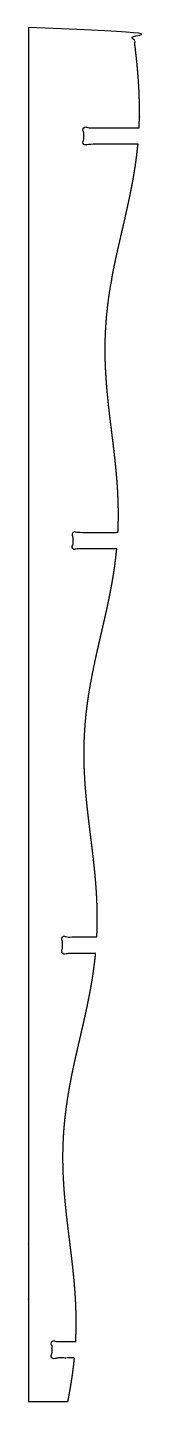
# Model space of a CAD drawing. Header units: inches. Extents: x -0.2 to 5.1, y -13.2 to 46.8.
import ezdxf

# ---------------------------------------------------------------- set-up
doc = ezdxf.new("R2010")
doc.units = ezdxf.units.IN
doc.header["$MEASUREMENT"] = 0
doc.layers.add('Finished$Leg 5', color=18, linetype='Continuous', true_color=0x000000)

msp = doc.modelspace()

# ---------------------------------------------------------------- linework, layer by layer
at = {"layer": 'Finished$Leg 5', "extrusion": (-2.10734e-08, -2.66454e-16, -1)}
msp.add_rational_spline([(-0.203, 46.773, 30), (1.323, 46.751, 30), (2.849, 46.728, 30), (4.374, 46.706, 30), (4.381, 46.656, 30), (4.387, 46.606, 30), (4.393, 46.555, 30), (4.399, 46.505, 30), (4.406, 46.454, 30), (4.412, 46.404, 30), (4.418, 46.354, 30), (4.424, 46.303, 30), (4.43, 46.253, 30), (4.436, 46.202, 30), (4.442, 46.152, 30), (4.448, 46.102, 30), (4.454, 46.051, 30), (4.46, 46.001, 30), (4.466, 45.95, 30), (4.472, 45.9, 30), (4.478, 45.85, 30), (4.484, 45.799, 30), (4.49, 45.749, 30), (4.495, 45.699, 30), (4.501, 45.648, 30), (4.507, 45.598, 30), (4.512, 45.548, 30), (4.517, 45.497, 30), (4.523, 45.447, 30), (4.528, 45.396, 30), (4.533, 45.346, 30), (4.538, 45.296, 30), (4.544, 45.245, 30), (4.549, 45.195, 30), (4.553, 45.145, 30), (4.558, 45.094, 30), (4.563, 45.044, 30), (4.568, 44.994, 30), (4.572, 44.944, 30), (4.577, 44.893, 30), (4.581, 44.843, 30), (4.585, 44.793, 30), (4.59, 44.742, 30), (4.594, 44.692, 30), (4.598, 44.642, 30), (4.601, 44.592, 30), (4.605, 44.541, 30), (4.609, 44.491, 30), (4.612, 44.441, 30), (4.616, 44.391, 30), (4.619, 44.34, 30), (4.622, 44.29, 30), (4.625, 44.24, 30), (4.628, 44.19, 30), (4.631, 44.139, 30), (4.634, 44.089, 30), (4.636, 44.039, 30), (4.639, 43.989, 30), (4.641, 43.939, 30), (4.643, 43.888, 30), (4.645, 43.838, 30), (4.647, 43.788, 30), (4.649, 43.738, 30), (4.65, 43.688, 30), (4.652, 43.638, 30), (4.653, 43.587, 30), (4.654, 43.537, 30), (4.655, 43.487, 30), (4.656, 43.437, 30), (4.657, 43.387, 30), (4.658, 43.337, 30), (4.658, 43.287, 30), (4.658, 43.237, 30), (4.658, 43.187, 30), (4.658, 43.137, 30), (4.658, 43.087, 30), (4.658, 43.036, 30), (4.658, 42.986, 30), (4.657, 42.936, 30), (4.656, 42.886, 30), (4.655, 42.836, 30), (4.654, 42.786, 30), (4.653, 42.736, 30), (4.652, 42.686, 30), (4.65, 42.636, 30), (4.648, 42.586, 30), (4.647, 42.536, 30), (4.645, 42.486, 30), (4.643, 42.439, 30), (4.641, 42.407, 30), (4.64, 42.393, 30), (3.891, 42.393, 30), (3.141, 42.393, 30), (2.392, 42.393, 30), (2.368, 42.417, 30), (2.336, 42.43, 30), (2.302, 42.43, 30), (2.268, 42.43, 30), (2.237, 42.417, 30), (2.213, 42.393, 30), (2.163, 42.341, 30), (2.163, 42.269, 30), (2.213, 42.218, 30), (2.213, 42.095, 30), (2.213, 41.973, 30), (2.213, 41.851, 30), (2.189, 41.827, 30), (2.176, 41.796, 30), (2.176, 41.762, 30), (2.176, 41.728, 30), (2.189, 41.697, 30), (2.213, 41.673, 30), (2.265, 41.622, 30), (2.337, 41.622, 30), (2.388, 41.673, 30), (3.122, 41.673, 30), (3.856, 41.673, 30), (4.59, 41.673, 30), (4.589, 41.661, 30), (4.586, 41.633, 30), (4.582, 41.588, 30), (4.577, 41.539, 30), (4.572, 41.489, 30), (4.566, 41.439, 30), (4.561, 41.389, 30), (4.555, 41.339, 30), (4.55, 41.29, 30), (4.544, 41.24, 30), (4.538, 41.19, 30), (4.532, 41.14, 30), (4.525, 41.091, 30), (4.519, 41.041, 30), (4.512, 40.991, 30), (4.505, 40.942, 30), (4.499, 40.892, 30), (4.492, 40.842, 30), (4.484, 40.792, 30), (4.477, 40.743, 30), (4.47, 40.693, 30), (4.462, 40.643, 30), (4.455, 40.594, 30), (4.447, 40.544, 30), (4.439, 40.494, 30), (4.431, 40.445, 30), (4.423, 40.395, 30), (4.414, 40.346, 30), (4.406, 40.296, 30), (4.397, 40.246, 30), (4.389, 40.197, 30), (4.38, 40.147, 30), (4.371, 40.097, 30), (4.362, 40.048, 30), (4.353, 39.998, 30), (4.344, 39.949, 30), (4.334, 39.899, 30), (4.325, 39.85, 30), (4.315, 39.8, 30), (4.306, 39.75, 30), (4.296, 39.701, 30), (4.286, 39.651, 30), (4.276, 39.602, 30), (4.266, 39.552, 30), (4.256, 39.503, 30), (4.246, 39.453, 30), (4.236, 39.404, 30), (4.226, 39.354, 30), (4.215, 39.305, 30), (4.205, 39.255, 30), (4.194, 39.205, 30), (4.184, 39.156, 30), (4.173, 39.106, 30), (4.162, 39.057, 30), (4.151, 39.007, 30), (4.14, 38.958, 30), (4.129, 38.908, 30), (4.118, 38.859, 30), (4.107, 38.809, 30), (4.096, 38.76, 30), (4.085, 38.71, 30), (4.074, 38.661, 30), (4.063, 38.612, 30), (4.052, 38.562, 30), (4.04, 38.513, 30), (4.029, 38.463, 30), (4.018, 38.414, 30), (4.006, 38.364, 30), (3.995, 38.315, 30), (3.983, 38.265, 30), (3.972, 38.216, 30), (3.961, 38.166, 30), (3.949, 38.117, 30), (3.938, 38.067, 30), (3.926, 38.018, 30), (3.915, 37.968, 30), (3.903, 37.919, 30), (3.892, 37.869, 30), (3.88, 37.82, 30), (3.869, 37.771, 30), (3.857, 37.721, 30), (3.846, 37.672, 30), (3.834, 37.622, 30), (3.823, 37.573, 30), (3.811, 37.523, 30), (3.8, 37.474, 30), (3.789, 37.424, 30), (3.777, 37.375, 30), (3.766, 37.325, 30), (3.755, 37.276, 30), (3.744, 37.226, 30), (3.732, 37.177, 30), (3.721, 37.127, 30), (3.71, 37.078, 30), (3.699, 37.028, 30), (3.688, 36.979, 30), (3.677, 36.929, 30), (3.666, 36.88, 30), (3.655, 36.83, 30), (3.645, 36.781, 30), (3.634, 36.731, 30), (3.623, 36.682, 30), (3.613, 36.632, 30), (3.602, 36.583, 30), (3.592, 36.533, 30), (3.581, 36.484, 30), (3.571, 36.434, 30), (3.561, 36.385, 30), (3.551, 36.335, 30), (3.541, 36.286, 30), (3.531, 36.236, 30), (3.521, 36.187, 30), (3.511, 36.137, 30), (3.501, 36.087, 30), (3.492, 36.038, 30), (3.482, 35.988, 30), (3.473, 35.939, 30), (3.464, 35.889, 30), (3.455, 35.84, 30), (3.446, 35.79, 30), (3.437, 35.74, 30), (3.428, 35.691, 30), (3.419, 35.641, 30), (3.411, 35.592, 30), (3.402, 35.542, 30), (3.394, 35.492, 30), (3.385, 35.443, 30), (3.377, 35.393, 30), (3.369, 35.343, 30), (3.361, 35.294, 30), (3.354, 35.244, 30), (3.346, 35.194, 30), (3.339, 35.145, 30), (3.331, 35.095, 30), (3.324, 35.045, 30), (3.317, 34.996, 30), (3.31, 34.946, 30), (3.303, 34.896, 30), (3.297, 34.846, 30), (3.29, 34.797, 30), (3.284, 34.747, 30), (3.278, 34.697, 30), (3.271, 34.648, 30), (3.265, 34.598, 30), (3.26, 34.548, 30), (3.254, 34.498, 30), (3.249, 34.448, 30), (3.243, 34.399, 30), (3.238, 34.349, 30), (3.233, 34.299, 30), (3.228, 34.249, 30), (3.223, 34.199, 30), (3.219, 34.15, 30), (3.214, 34.1, 30), (3.21, 34.05, 30), (3.206, 34, 30), (3.202, 33.95, 30), (3.198, 33.9, 30), (3.195, 33.85, 30), (3.191, 33.801, 30), (3.188, 33.751, 30), (3.184, 33.701, 30), (3.181, 33.651, 30), (3.179, 33.601, 30), (3.176, 33.551, 30), (3.173, 33.501, 30), (3.171, 33.451, 30), (3.169, 33.401, 30), (3.167, 33.351, 30), (3.165, 33.301, 30), (3.163, 33.251, 30), (3.161, 33.201, 30), (3.16, 33.151, 30), (3.159, 33.101, 30), (3.158, 33.051, 30), (3.157, 33.001, 30), (3.156, 32.951, 30), (3.155, 32.901, 30), (3.155, 32.851, 30), (3.154, 32.801, 30), (3.154, 32.751, 30), (3.154, 32.701, 30), (3.154, 32.651, 30), (3.154, 32.601, 30), (3.155, 32.551, 30), (3.155, 32.501, 30), (3.156, 32.451, 30), (3.157, 32.4, 30), (3.158, 32.35, 30), (3.159, 32.3, 30), (3.16, 32.25, 30), (3.161, 32.2, 30), (3.163, 32.15, 30), (3.165, 32.1, 30), (3.166, 32.049, 30), (3.168, 31.999, 30), (3.171, 31.949, 30), (3.173, 31.899, 30), (3.175, 31.849, 30), (3.178, 31.799, 30), (3.18, 31.748, 30), (3.183, 31.698, 30), (3.186, 31.648, 30), (3.189, 31.598, 30), (3.192, 31.547, 30), (3.195, 31.497, 30), (3.198, 31.447, 30), (3.202, 31.397, 30), (3.206, 31.346, 30), (3.209, 31.296, 30), (3.213, 31.246, 30), (3.217, 31.196, 30), (3.221, 31.145, 30), (3.225, 31.095, 30), (3.229, 31.045, 30), (3.234, 30.994, 30), (3.238, 30.944, 30), (3.243, 30.894, 30), (3.247, 30.844, 30), (3.252, 30.793, 30), (3.257, 30.743, 30), (3.262, 30.693, 30), (3.266, 30.642, 30), (3.272, 30.592, 30), (3.277, 30.542, 30), (3.282, 30.491, 30), (3.287, 30.441, 30), (3.292, 30.391, 30), (3.298, 30.34, 30), (3.303, 30.29, 30), (3.309, 30.24, 30), (3.314, 30.189, 30), (3.32, 30.139, 30), (3.326, 30.088, 30), (3.332, 30.038, 30), (3.337, 29.988, 30), (3.343, 29.937, 30), (3.349, 29.887, 30), (3.355, 29.837, 30), (3.361, 29.786, 30), (3.367, 29.736, 30), (3.373, 29.685, 30), (3.379, 29.635, 30), (3.385, 29.585, 30), (3.392, 29.534, 30), (3.398, 29.484, 30), (3.404, 29.433, 30), (3.41, 29.383, 30), (3.416, 29.333, 30), (3.423, 29.282, 30), (3.429, 29.232, 30), (3.435, 29.181, 30), (3.441, 29.131, 30), (3.448, 29.081, 30), (3.454, 29.03, 30), (3.46, 28.98, 30), (3.466, 28.929, 30), (3.473, 28.879, 30), (3.479, 28.829, 30), (3.485, 28.778, 30), (3.491, 28.728, 30), (3.497, 28.678, 30), (3.504, 28.627, 30), (3.51, 28.577, 30), (3.516, 28.526, 30), (3.522, 28.476, 30), (3.528, 28.426, 30), (3.534, 28.375, 30), (3.54, 28.325, 30), (3.546, 28.274, 30), (3.552, 28.224, 30), (3.557, 28.174, 30), (3.563, 28.123, 30), (3.569, 28.073, 30), (3.574, 28.023, 30), (3.58, 27.972, 30), (3.586, 27.922, 30), (3.591, 27.872, 30), (3.596, 27.821, 30), (3.602, 27.771, 30), (3.607, 27.72, 30), (3.612, 27.67, 30), (3.617, 27.62, 30), (3.622, 27.569, 30), (3.627, 27.519, 30), (3.632, 27.469, 30), (3.637, 27.418, 30), (3.642, 27.368, 30), (3.646, 27.318, 30), (3.651, 27.268, 30), (3.655, 27.217, 30), (3.659, 27.167, 30), (3.664, 27.117, 30), (3.668, 27.066, 30), (3.672, 27.016, 30), (3.676, 26.966, 30), (3.679, 26.916, 30), (3.683, 26.865, 30), (3.687, 26.815, 30), (3.69, 26.765, 30), (3.693, 26.715, 30), (3.696, 26.664, 30), (3.7, 26.614, 30), (3.703, 26.564, 30), (3.705, 26.514, 30), (3.708, 26.463, 30), (3.711, 26.413, 30), (3.713, 26.363, 30), (3.715, 26.313, 30), (3.718, 26.263, 30), (3.72, 26.212, 30), (3.722, 26.162, 30), (3.723, 26.112, 30), (3.725, 26.062, 30), (3.727, 26.012, 30), (3.728, 25.962, 30), (3.729, 25.912, 30), (3.73, 25.861, 30), (3.731, 25.811, 30), (3.732, 25.761, 30), (3.733, 25.711, 30), (3.733, 25.661, 30), (3.734, 25.611, 30), (3.734, 25.561, 30), (3.734, 25.511, 30), (3.734, 25.461, 30), (3.734, 25.411, 30), (3.733, 25.361, 30), (3.733, 25.311, 30), (3.732, 25.261, 30), (3.731, 25.211, 30), (3.73, 25.161, 30), (3.729, 25.111, 30), (3.728, 25.061, 30), (3.726, 25.011, 30), (3.724, 24.961, 30), (3.723, 24.911, 30), (3.721, 24.861, 30), (3.719, 24.811, 30), (3.717, 24.766, 30), (3.715, 24.738, 30), (3.715, 24.726, 30), (3.119, 24.726, 30), (2.524, 24.726, 30), (1.929, 24.726, 30), (1.905, 24.75, 30), (1.874, 24.764, 30), (1.84, 24.764, 30), (1.806, 24.764, 30), (1.774, 24.75, 30), (1.75, 24.726, 30), (1.7, 24.675, 30), (1.7, 24.602, 30), (1.75, 24.551, 30), (1.75, 24.429, 30), (1.75, 24.307, 30), (1.75, 24.185, 30), (1.726, 24.161, 30), (1.713, 24.129, 30), (1.713, 24.095, 30), (1.713, 24.061, 30), (1.726, 24.03, 30), (1.75, 24.006, 30), (1.802, 23.956, 30), (1.874, 23.956, 30), (1.926, 24.006, 30), (2.505, 24.006, 30), (3.084, 24.006, 30), (3.663, 24.006, 30), (3.662, 23.992, 30), (3.659, 23.96, 30), (3.654, 23.913, 30), (3.649, 23.863, 30), (3.644, 23.813, 30), (3.638, 23.763, 30), (3.633, 23.714, 30), (3.627, 23.664, 30), (3.621, 23.614, 30), (3.615, 23.564, 30), (3.609, 23.515, 30), (3.603, 23.465, 30), (3.596, 23.415, 30), (3.59, 23.365, 30), (3.583, 23.316, 30), (3.576, 23.266, 30), (3.569, 23.216, 30), (3.562, 23.167, 30), (3.555, 23.117, 30), (3.548, 23.067, 30), (3.54, 23.018, 30), (3.533, 22.968, 30), (3.525, 22.918, 30), (3.517, 22.869, 30), (3.509, 22.819, 30), (3.501, 22.769, 30), (3.492, 22.72, 30), (3.484, 22.67, 30), (3.476, 22.62, 30), (3.467, 22.571, 30), (3.458, 22.521, 30), (3.449, 22.472, 30), (3.44, 22.422, 30), (3.431, 22.372, 30), (3.422, 22.323, 30), (3.413, 22.273, 30), (3.403, 22.224, 30), (3.394, 22.174, 30), (3.384, 22.124, 30), (3.375, 22.075, 30), (3.365, 22.025, 30), (3.355, 21.976, 30), (3.345, 21.926, 30), (3.335, 21.877, 30), (3.325, 21.827, 30), (3.315, 21.778, 30), (3.304, 21.728, 30), (3.294, 21.679, 30), (3.284, 21.629, 30), (3.273, 21.58, 30), (3.262, 21.53, 30), (3.252, 21.481, 30), (3.241, 21.431, 30), (3.23, 21.381, 30), (3.219, 21.332, 30), (3.209, 21.282, 30), (3.198, 21.233, 30), (3.187, 21.184, 30), (3.175, 21.134, 30), (3.164, 21.085, 30), (3.153, 21.035, 30), (3.142, 20.986, 30), (3.131, 20.936, 30), (3.119, 20.887, 30), (3.108, 20.837, 30), (3.097, 20.788, 30), (3.085, 20.738, 30), (3.074, 20.689, 30), (3.063, 20.639, 30), (3.051, 20.59, 30), (3.04, 20.54, 30), (3.028, 20.491, 30), (3.017, 20.441, 30), (3.005, 20.392, 30), (2.994, 20.342, 30), (2.982, 20.293, 30), (2.971, 20.244, 30), (2.959, 20.194, 30), (2.948, 20.145, 30), (2.936, 20.095, 30), (2.925, 20.046, 30), (2.913, 19.996, 30), (2.902, 19.947, 30), (2.891, 19.897, 30), (2.879, 19.848, 30), (2.868, 19.798, 30), (2.857, 19.749, 30), (2.845, 19.699, 30), (2.834, 19.65, 30), (2.823, 19.6, 30), (2.811, 19.551, 30), (2.8, 19.501, 30), (2.789, 19.452, 30), (2.778, 19.402, 30), (2.767, 19.353, 30), (2.756, 19.303, 30), (2.745, 19.254, 30), (2.734, 19.204, 30), (2.724, 19.155, 30), (2.713, 19.105, 30), (2.702, 19.056, 30), (2.692, 19.006, 30), (2.681, 18.957, 30), (2.671, 18.907, 30), (2.66, 18.858, 30), (2.65, 18.808, 30), (2.64, 18.759, 30), (2.629, 18.709, 30), (2.619, 18.66, 30), (2.609, 18.61, 30), (2.6, 18.561, 30), (2.59, 18.511, 30), (2.58, 18.462, 30), (2.57, 18.412, 30), (2.561, 18.362, 30), (2.552, 18.313, 30), (2.542, 18.263, 30), (2.533, 18.214, 30), (2.524, 18.164, 30), (2.515, 18.114, 30), (2.506, 18.065, 30), (2.497, 18.015, 30), (2.489, 17.966, 30), (2.48, 17.916, 30), (2.472, 17.866, 30), (2.464, 17.817, 30), (2.455, 17.767, 30), (2.447, 17.717, 30), (2.439, 17.668, 30), (2.432, 17.618, 30), (2.424, 17.568, 30), (2.417, 17.519, 30), (2.409, 17.469, 30), (2.402, 17.419, 30), (2.395, 17.37, 30), (2.388, 17.32, 30), (2.381, 17.27, 30), (2.374, 17.221, 30), (2.368, 17.171, 30), (2.361, 17.121, 30), (2.355, 17.071, 30), (2.349, 17.022, 30), (2.343, 16.972, 30), (2.337, 16.922, 30), (2.331, 16.872, 30), (2.326, 16.823, 30), (2.32, 16.773, 30), (2.315, 16.723, 30), (2.31, 16.673, 30), (2.305, 16.623, 30), (2.3, 16.574, 30), (2.296, 16.524, 30), (2.291, 16.474, 30), (2.287, 16.424, 30), (2.283, 16.374, 30), (2.279, 16.324, 30), (2.275, 16.275, 30), (2.271, 16.225, 30), (2.268, 16.175, 30), (2.264, 16.125, 30), (2.261, 16.075, 30), (2.258, 16.025, 30), (2.255, 15.975, 30), (2.252, 15.925, 30), (2.25, 15.875, 30), (2.247, 15.825, 30), (2.245, 15.775, 30), (2.243, 15.725, 30), (2.241, 15.675, 30), (2.239, 15.625, 30), (2.237, 15.576, 30), (2.236, 15.526, 30), (2.234, 15.476, 30), (2.233, 15.426, 30), (2.232, 15.375, 30), (2.231, 15.325, 30), (2.231, 15.275, 30), (2.23, 15.225, 30), (2.23, 15.175, 30), (2.229, 15.125, 30), (2.229, 15.075, 30), (2.229, 15.025, 30), (2.23, 14.975, 30), (2.23, 14.925, 30), (2.23, 14.875, 30), (2.231, 14.825, 30), (2.232, 14.775, 30), (2.233, 14.725, 30), (2.234, 14.674, 30), (2.235, 14.624, 30), (2.236, 14.574, 30), (2.238, 14.524, 30), (2.239, 14.474, 30), (2.241, 14.424, 30), (2.243, 14.374, 30), (2.245, 14.323, 30), (2.247, 14.273, 30), (2.25, 14.223, 30), (2.252, 14.173, 30), (2.255, 14.123, 30), (2.257, 14.072, 30), (2.26, 14.022, 30), (2.263, 13.972, 30), (2.266, 13.922, 30), (2.269, 13.871, 30), (2.273, 13.821, 30), (2.276, 13.771, 30), (2.28, 13.721, 30), (2.283, 13.67, 30), (2.287, 13.62, 30), (2.291, 13.57, 30), (2.295, 13.52, 30), (2.299, 13.469, 30), (2.303, 13.419, 30), (2.308, 13.369, 30), (2.312, 13.319, 30), (2.316, 13.268, 30), (2.321, 13.218, 30), (2.326, 13.168, 30), (2.33, 13.117, 30), (2.335, 13.067, 30), (2.34, 13.017, 30), (2.345, 12.966, 30), (2.35, 12.916, 30), (2.355, 12.866, 30), (2.361, 12.815, 30), (2.366, 12.765, 30), (2.371, 12.715, 30), (2.377, 12.664, 30), (2.382, 12.614, 30), (2.388, 12.563, 30), (2.394, 12.513, 30), (2.399, 12.463, 30), (2.405, 12.412, 30), (2.411, 12.362, 30), (2.417, 12.312, 30), (2.423, 12.261, 30), (2.429, 12.211, 30), (2.434, 12.161, 30), (2.441, 12.11, 30), (2.447, 12.06, 30), (2.453, 12.009, 30), (2.459, 11.959, 30), (2.465, 11.909, 30), (2.471, 11.858, 30), (2.477, 11.808, 30), (2.483, 11.757, 30), (2.49, 11.707, 30), (2.496, 11.657, 30), (2.502, 11.606, 30), (2.508, 11.556, 30), (2.515, 11.505, 30), (2.521, 11.455, 30), (2.527, 11.405, 30), (2.533, 11.354, 30), (2.54, 11.304, 30), (2.546, 11.253, 30), (2.552, 11.203, 30), (2.558, 11.153, 30), (2.565, 11.102, 30), (2.571, 11.052, 30), (2.577, 11.001, 30), (2.583, 10.951, 30), (2.589, 10.901, 30), (2.595, 10.85, 30), (2.601, 10.8, 30), (2.607, 10.75, 30), (2.613, 10.699, 30), (2.619, 10.649, 30), (2.625, 10.598, 30), (2.631, 10.548, 30), (2.637, 10.498, 30), (2.642, 10.447, 30), (2.648, 10.397, 30), (2.654, 10.347, 30), (2.659, 10.296, 30), (2.665, 10.246, 30), (2.67, 10.195, 30), (2.675, 10.145, 30), (2.681, 10.095, 30), (2.686, 10.044, 30), (2.691, 9.994, 30), (2.696, 9.944, 30), (2.701, 9.893, 30), (2.706, 9.843, 30), (2.711, 9.793, 30), (2.715, 9.742, 30), (2.72, 9.692, 30), (2.725, 9.642, 30), (2.729, 9.592, 30), (2.733, 9.541, 30), (2.738, 9.491, 30), (2.742, 9.441, 30), (2.746, 9.39, 30), (2.75, 9.34, 30), (2.753, 9.29, 30), (2.757, 9.24, 30), (2.761, 9.189, 30), (2.764, 9.139, 30), (2.768, 9.089, 30), (2.771, 9.039, 30), (2.774, 8.988, 30), (2.777, 8.938, 30), (2.78, 8.888, 30), (2.783, 8.838, 30), (2.785, 8.788, 30), (2.788, 8.737, 30), (2.79, 8.687, 30), (2.792, 8.637, 30), (2.794, 8.587, 30), (2.796, 8.537, 30), (2.798, 8.486, 30), (2.8, 8.436, 30), (2.802, 8.386, 30), (2.803, 8.336, 30), (2.804, 8.286, 30), (2.805, 8.236, 30), (2.806, 8.186, 30), (2.807, 8.135, 30), (2.808, 8.085, 30), (2.809, 8.035, 30), (2.809, 7.985, 30), (2.809, 7.935, 30), (2.809, 7.885, 30), (2.809, 7.835, 30), (2.809, 7.785, 30), (2.809, 7.735, 30), (2.808, 7.685, 30), (2.808, 7.635, 30), (2.807, 7.585, 30), (2.806, 7.535, 30), (2.805, 7.485, 30), (2.803, 7.435, 30), (2.802, 7.385, 30), (2.8, 7.335, 30), (2.799, 7.285, 30), (2.797, 7.235, 30), (2.795, 7.185, 30), (2.793, 7.135, 30), (2.791, 7.093, 30), (2.789, 7.068, 30), (2.789, 7.059, 30), (2.348, 7.059, 30), (1.907, 7.059, 30), (1.466, 7.059, 30), (1.442, 7.084, 30), (1.411, 7.097, 30), (1.377, 7.097, 30), (1.343, 7.097, 30), (1.312, 7.084, 30), (1.288, 7.059, 30), (1.237, 7.008, 30), (1.237, 6.936, 30), (1.288, 6.884, 30), (1.288, 6.762, 30), (1.288, 6.64, 30), (1.288, 6.518, 30), (1.264, 6.494, 30), (1.25, 6.463, 30), (1.25, 6.429, 30), (1.25, 6.395, 30), (1.264, 6.363, 30), (1.288, 6.339, 30), (1.339, 6.289, 30), (1.411, 6.289, 30), (1.463, 6.339, 30), (1.887, 6.339, 30), (2.312, 6.339, 30), (2.736, 6.339, 30), (2.734, 6.32, 30), (2.731, 6.287, 30), (2.726, 6.237, 30), (2.721, 6.187, 30), (2.715, 6.138, 30), (2.71, 6.088, 30), (2.704, 6.038, 30), (2.698, 5.988, 30), (2.693, 5.938, 30), (2.686, 5.889, 30), (2.68, 5.839, 30), (2.674, 5.789, 30), (2.667, 5.74, 30), (2.661, 5.69, 30), (2.654, 5.64, 30), (2.647, 5.59, 30), (2.64, 5.541, 30), (2.633, 5.491, 30), (2.626, 5.441, 30), (2.618, 5.392, 30), (2.61, 5.342, 30), (2.603, 5.292, 30), (2.595, 5.243, 30), (2.587, 5.193, 30), (2.579, 5.143, 30), (2.571, 5.094, 30), (2.562, 5.044, 30), (2.554, 4.994, 30), (2.545, 4.945, 30), (2.537, 4.895, 30), (2.528, 4.846, 30), (2.519, 4.796, 30), (2.51, 4.746, 30), (2.501, 4.697, 30), (2.491, 4.647, 30), (2.482, 4.598, 30), (2.473, 4.548, 30), (2.463, 4.499, 30), (2.453, 4.449, 30), (2.444, 4.399, 30), (2.434, 4.35, 30), (2.424, 4.3, 30), (2.414, 4.251, 30), (2.404, 4.201, 30), (2.394, 4.152, 30), (2.383, 4.102, 30), (2.373, 4.053, 30), (2.362, 4.003, 30), (2.352, 3.954, 30), (2.341, 3.904, 30), (2.331, 3.855, 30), (2.32, 3.805, 30), (2.309, 3.756, 30), (2.298, 3.706, 30), (2.288, 3.657, 30), (2.277, 3.607, 30), (2.266, 3.558, 30), (2.255, 3.508, 30), (2.243, 3.459, 30), (2.232, 3.409, 30), (2.221, 3.36, 30), (2.21, 3.31, 30), (2.199, 3.261, 30), (2.187, 3.211, 30), (2.176, 3.162, 30), (2.165, 3.112, 30), (2.153, 3.063, 30), (2.142, 3.013, 30), (2.13, 2.964, 30), (2.119, 2.914, 30), (2.108, 2.865, 30), (2.096, 2.815, 30), (2.085, 2.766, 30), (2.073, 2.716, 30), (2.062, 2.667, 30), (2.05, 2.618, 30), (2.039, 2.568, 30), (2.027, 2.519, 30), (2.016, 2.469, 30), (2.004, 2.42, 30), (1.993, 2.37, 30), (1.981, 2.321, 30), (1.97, 2.271, 30), (1.958, 2.222, 30), (1.947, 2.172, 30), (1.936, 2.123, 30), (1.924, 2.073, 30), (1.913, 2.024, 30), (1.902, 1.974, 30), (1.891, 1.925, 30), (1.879, 1.875, 30), (1.868, 1.826, 30), (1.857, 1.776, 30), (1.846, 1.727, 30), (1.835, 1.678, 30), (1.824, 1.628, 30), (1.813, 1.579, 30), (1.803, 1.529, 30), (1.792, 1.48, 30), (1.781, 1.43, 30), (1.77, 1.38, 30), (1.76, 1.331, 30), (1.749, 1.281, 30), (1.739, 1.232, 30), (1.729, 1.182, 30), (1.718, 1.133, 30), (1.708, 1.083, 30), (1.698, 1.034, 30), (1.688, 0.984, 30), (1.678, 0.935, 30), (1.668, 0.885, 30), (1.659, 0.836, 30), (1.649, 0.786, 30), (1.64, 0.736, 30), (1.63, 0.687, 30), (1.621, 0.637, 30), (1.612, 0.588, 30), (1.602, 0.538, 30), (1.593, 0.489, 30), (1.584, 0.439, 30), (1.576, 0.389, 30), (1.567, 0.34, 30), (1.558, 0.29, 30), (1.55, 0.24, 30), (1.542, 0.191, 30), (1.534, 0.141, 30), (1.525, 0.092, 30), (1.517, 0.042, 30), (1.51, -0.008, 30), (1.502, -0.057, 30), (1.494, -0.107, 30), (1.487, -0.157, 30), (1.48, -0.206, 30), (1.473, -0.256, 30), (1.465, -0.306, 30), (1.459, -0.356, 30), (1.452, -0.405, 30), (1.445, -0.455, 30), (1.439, -0.505, 30), (1.432, -0.554, 30), (1.426, -0.604, 30), (1.42, -0.654, 30), (1.414, -0.704, 30), (1.409, -0.754, 30), (1.403, -0.803, 30), (1.398, -0.853, 30), (1.392, -0.903, 30), (1.387, -0.953, 30), (1.382, -1.002, 30), (1.377, -1.052, 30), (1.373, -1.102, 30), (1.368, -1.152, 30), (1.364, -1.202, 30), (1.359, -1.252, 30), (1.355, -1.301, 30), (1.351, -1.351, 30), (1.348, -1.401, 30), (1.344, -1.451, 30), (1.341, -1.501, 30), (1.337, -1.551, 30), (1.334, -1.601, 30), (1.331, -1.651, 30), (1.328, -1.701, 30), (1.326, -1.751, 30), (1.323, -1.8, 30), (1.321, -1.85, 30), (1.319, -1.9, 30), (1.317, -1.95, 30), (1.315, -2, 30), (1.313, -2.05, 30), (1.312, -2.1, 30), (1.31, -2.15, 30), (1.309, -2.2, 30), (1.308, -2.25, 30), (1.307, -2.3, 30), (1.306, -2.35, 30), (1.306, -2.4, 30), (1.305, -2.45, 30), (1.305, -2.5, 30), (1.305, -2.551, 30), (1.305, -2.601, 30), (1.305, -2.651, 30), (1.305, -2.701, 30), (1.306, -2.751, 30), (1.306, -2.801, 30), (1.307, -2.851, 30), (1.308, -2.901, 30), (1.309, -2.951, 30), (1.31, -3.001, 30), (1.311, -3.052, 30), (1.313, -3.102, 30), (1.314, -3.152, 30), (1.316, -3.202, 30), (1.318, -3.252, 30), (1.32, -3.302, 30), (1.322, -3.353, 30), (1.324, -3.403, 30), (1.327, -3.453, 30), (1.329, -3.503, 30), (1.332, -3.553, 30), (1.335, -3.604, 30), (1.338, -3.654, 30), (1.341, -3.704, 30), (1.344, -3.754, 30), (1.347, -3.804, 30), (1.35, -3.855, 30), (1.354, -3.905, 30), (1.358, -3.955, 30), (1.361, -4.005, 30), (1.365, -4.056, 30), (1.369, -4.106, 30), (1.373, -4.156, 30), (1.377, -4.207, 30), (1.382, -4.257, 30), (1.386, -4.307, 30), (1.39, -4.357, 30), (1.395, -4.408, 30), (1.4, -4.458, 30), (1.404, -4.508, 30), (1.409, -4.559, 30), (1.414, -4.609, 30), (1.419, -4.659, 30), (1.424, -4.71, 30), (1.429, -4.76, 30), (1.434, -4.81, 30), (1.44, -4.861, 30), (1.445, -4.911, 30), (1.45, -4.961, 30), (1.456, -5.012, 30), (1.461, -5.062, 30), (1.467, -5.113, 30), (1.473, -5.163, 30), (1.479, -5.213, 30), (1.484, -5.264, 30), (1.49, -5.314, 30), (1.496, -5.364, 30), (1.502, -5.415, 30), (1.508, -5.465, 30), (1.514, -5.516, 30), (1.52, -5.566, 30), (1.526, -5.616, 30), (1.532, -5.667, 30), (1.538, -5.717, 30), (1.544, -5.767, 30), (1.551, -5.818, 30), (1.557, -5.868, 30), (1.563, -5.919, 30), (1.569, -5.969, 30), (1.575, -6.019, 30), (1.582, -6.07, 30), (1.588, -6.12, 30), (1.594, -6.171, 30), (1.601, -6.221, 30), (1.607, -6.271, 30), (1.613, -6.322, 30), (1.619, -6.372, 30), (1.626, -6.423, 30), (1.632, -6.473, 30), (1.638, -6.523, 30), (1.644, -6.574, 30), (1.65, -6.624, 30), (1.656, -6.675, 30), (1.663, -6.725, 30), (1.669, -6.775, 30), (1.675, -6.826, 30), (1.681, -6.876, 30), (1.687, -6.927, 30), (1.693, -6.977, 30), (1.698, -7.027, 30), (1.704, -7.078, 30), (1.71, -7.128, 30), (1.716, -7.178, 30), (1.722, -7.229, 30), (1.727, -7.279, 30), (1.733, -7.329, 30), (1.738, -7.38, 30), (1.744, -7.43, 30), (1.749, -7.481, 30), (1.754, -7.531, 30), (1.76, -7.581, 30), (1.765, -7.632, 30), (1.77, -7.682, 30), (1.775, -7.732, 30), (1.78, -7.783, 30), (1.784, -7.833, 30), (1.789, -7.883, 30), (1.794, -7.934, 30), (1.798, -7.984, 30), (1.803, -8.034, 30), (1.807, -8.084, 30), (1.812, -8.135, 30), (1.816, -8.185, 30), (1.82, -8.235, 30), (1.824, -8.286, 30), (1.828, -8.336, 30), (1.831, -8.386, 30), (1.835, -8.436, 30), (1.838, -8.487, 30), (1.842, -8.537, 30), (1.845, -8.587, 30), (1.848, -8.637, 30), (1.851, -8.688, 30), (1.854, -8.738, 30), (1.857, -8.788, 30), (1.86, -8.838, 30), (1.862, -8.888, 30), (1.865, -8.939, 30), (1.867, -8.989, 30), (1.869, -9.039, 30), (1.871, -9.089, 30), (1.873, -9.139, 30), (1.875, -9.189, 30), (1.876, -9.24, 30), (1.878, -9.29, 30), (1.879, -9.34, 30), (1.88, -9.39, 30), (1.881, -9.44, 30), (1.882, -9.49, 30), (1.883, -9.54, 30), (1.884, -9.59, 30), (1.884, -9.641, 30), (1.885, -9.691, 30), (1.885, -9.741, 30), (1.885, -9.791, 30), (1.885, -9.841, 30), (1.884, -9.891, 30), (1.884, -9.941, 30), (1.883, -9.991, 30), (1.882, -10.041, 30), (1.882, -10.091, 30), (1.88, -10.141, 30), (1.879, -10.191, 30), (1.878, -10.241, 30), (1.876, -10.291, 30), (1.875, -10.341, 30), (1.873, -10.391, 30), (1.871, -10.441, 30), (1.869, -10.491, 30), (1.866, -10.541, 30), (1.864, -10.58, 30), (1.863, -10.602, 30), (1.863, -10.607, 30), (1.577, -10.607, 30), (1.29, -10.607, 30), (1.004, -10.607, 30), (0.98, -10.583, 30), (0.948, -10.57, 30), (0.914, -10.57, 30), (0.88, -10.57, 30), (0.849, -10.583, 30), (0.825, -10.607, 30), (0.775, -10.659, 30), (0.775, -10.731, 30), (0.825, -10.782, 30), (0.825, -10.905, 30), (0.825, -11.027, 30), (0.825, -11.149, 30), (0.801, -11.173, 30), (0.788, -11.204, 30), (0.788, -11.238, 30), (0.788, -11.272, 30), (0.801, -11.303, 30), (0.825, -11.327, 30), (0.877, -11.378, 30), (0.949, -11.378, 30), (1, -11.327, 30), (1.27, -11.327, 30), (1.539, -11.327, 30), (1.809, -11.327, 30), (1.809, -11.331, 30), (1.807, -11.352, 30), (1.803, -11.389, 30), (1.798, -11.439, 30), (1.793, -11.488, 30), (1.787, -11.538, 30), (1.782, -11.588, 30), (1.776, -11.638, 30), (1.77, -11.687, 30), (1.764, -11.737, 30), (1.758, -11.787, 30), (1.751, -11.837, 30), (1.745, -11.886, 30), (1.738, -11.936, 30), (1.732, -11.986, 30), (1.725, -12.036, 30), (1.718, -12.085, 30), (1.711, -12.135, 30), (1.703, -12.185, 30), (1.696, -12.234, 30), (1.688, -12.284, 30), (1.681, -12.334, 30), (1.673, -12.383, 30), (1.665, -12.433, 30), (1.657, -12.483, 30), (1.649, -12.532, 30), (1.64, -12.582, 30), (1.632, -12.631, 30), (1.623, -12.681, 30), (1.615, -12.731, 30), (1.606, -12.78, 30), (1.597, -12.83, 30), (1.588, -12.88, 30), (1.579, -12.929, 30), (1.57, -12.979, 30), (1.561, -13.028, 30), (1.551, -13.078, 30), (1.542, -13.127, 30), (1.532, -13.177, 30), (1.522, -13.227, 30), (0.947, -13.227, 30), (0.372, -13.227, 30), (-0.203, -13.227, 30), (-0.203, -13.211, 30), (-0.203, -13.177, 30), (-0.203, -13.127, 30), (-0.203, -13.077, 30), (-0.203, -13.027, 30), (-0.203, -12.977, 30), (-0.203, -12.927, 30), (-0.203, -12.877, 30), (-0.203, -12.827, 30), (-0.203, -12.776, 30), (-0.203, -12.726, 30), (-0.203, -12.676, 30), (-0.203, -12.626, 30), (-0.203, -12.576, 30), (-0.203, -12.526, 30), (-0.203, -12.476, 30), (-0.203, -12.426, 30), (-0.203, -12.376, 30), (-0.203, -12.326, 30), (-0.203, -12.276, 30), (-0.203, -12.226, 30), (-0.203, -12.175, 30), (-0.203, -12.125, 30), (-0.203, -12.075, 30), (-0.203, -12.025, 30), (-0.203, -11.975, 30), (-0.203, -11.925, 30), (-0.203, -11.875, 30), (-0.203, -11.825, 30), (-0.203, -11.775, 30), (-0.203, -11.725, 30), (-0.203, -11.675, 30), (-0.203, -11.625, 30), (-0.203, -11.574, 30), (-0.203, -11.524, 30), (-0.203, -11.474, 30), (-0.203, -11.424, 30), (-0.203, -11.374, 30), (-0.203, -11.324, 30), (-0.203, -11.274, 30), (-0.203, -11.224, 30), (-0.203, -11.174, 30), (-0.203, -11.124, 30), (-0.203, -11.074, 30), (-0.203, -11.024, 30), (-0.203, -10.973, 30), (-0.203, -10.923, 30), (-0.203, -10.873, 30), (-0.203, -10.823, 30), (-0.203, -10.773, 30), (-0.203, -10.723, 30), (-0.203, -10.673, 30), (-0.203, -10.623, 30), (-0.203, -10.573, 30), (-0.203, -10.523, 30), (-0.203, -10.473, 30), (-0.203, -10.423, 30), (-0.203, -10.372, 30), (-0.203, -10.322, 30), (-0.203, -10.272, 30), (-0.203, -10.222, 30), (-0.203, -10.172, 30), (-0.203, -10.122, 30), (-0.203, -10.072, 30), (-0.203, -10.022, 30), (-0.203, -9.972, 30), (-0.203, -9.922, 30), (-0.203, -9.872, 30), (-0.203, -9.822, 30), (-0.203, -9.771, 30), (-0.203, -9.721, 30), (-0.203, -9.671, 30), (-0.203, -9.621, 30), (-0.203, -9.571, 30), (-0.203, -9.521, 30), (-0.203, -9.471, 30), (-0.203, -9.421, 30), (-0.203, -9.371, 30), (-0.203, -9.321, 30), (-0.203, -9.271, 30), (-0.203, -9.221, 30), (-0.203, -9.17, 30), (-0.203, -9.12, 30), (-0.203, -9.07, 30), (-0.203, -9.02, 30), (-0.203, -8.97, 30), (-0.203, -8.92, 30), (-0.203, -8.87, 30), (-0.203, -8.82, 30), (-0.203, -8.77, 30), (-0.203, -8.72, 30), (-0.203, -8.67, 30), (-0.203, -8.62, 30), (-0.203, -8.569, 30), (-0.203, -8.519, 30), (-0.203, -8.469, 30), (-0.203, -8.419, 30), (-0.203, -8.369, 30), (-0.203, -8.319, 30), (-0.203, -8.269, 30), (-0.203, -8.219, 30), (-0.203, -8.169, 30), (-0.203, -8.119, 30), (-0.203, -8.069, 30), (-0.203, -8.019, 30), (-0.203, -7.968, 30), (-0.203, -7.918, 30), (-0.203, -7.868, 30), (-0.203, -7.818, 30), (-0.203, -7.768, 30), (-0.203, -7.718, 30), (-0.203, -7.668, 30), (-0.203, -7.618, 30), (-0.203, -7.568, 30), (-0.203, -7.518, 30), (-0.203, -7.468, 30), (-0.203, -7.418, 30), (-0.203, -7.367, 30), (-0.203, -7.317, 30), (-0.203, -7.267, 30), (-0.203, -7.217, 30), (-0.203, -7.167, 30), (-0.203, -7.117, 30), (-0.203, -7.067, 30), (-0.203, -7.017, 30), (-0.203, -6.967, 30), (-0.203, -6.917, 30), (-0.203, -6.867, 30), (-0.203, -6.817, 30), (-0.203, -6.766, 30), (-0.203, -6.716, 30), (-0.203, -6.666, 30), (-0.203, -6.616, 30), (-0.203, -6.566, 30), (-0.203, -6.516, 30), (-0.203, -6.466, 30), (-0.203, -6.416, 30), (-0.203, -6.366, 30), (-0.203, -6.316, 30), (-0.203, -6.266, 30), (-0.203, -6.216, 30), (-0.203, -6.165, 30), (-0.203, -6.115, 30), (-0.203, -6.065, 30), (-0.203, -6.015, 30), (-0.203, -5.965, 30), (-0.203, -5.915, 30), (-0.203, -5.865, 30), (-0.203, -5.815, 30), (-0.203, -5.765, 30), (-0.203, -5.715, 30), (-0.203, -5.665, 30), (-0.203, -5.615, 30), (-0.203, -5.564, 30), (-0.203, -5.514, 30), (-0.203, -5.464, 30), (-0.203, -5.414, 30), (-0.203, -5.364, 30), (-0.203, -5.314, 30), (-0.203, -5.264, 30), (-0.203, -5.214, 30), (-0.203, -5.164, 30), (-0.203, -5.114, 30), (-0.203, -5.064, 30), (-0.203, -5.014, 30), (-0.203, -4.963, 30), (-0.203, -4.913, 30), (-0.203, -4.863, 30), (-0.203, -4.813, 30), (-0.203, -4.763, 30), (-0.203, -4.713, 30), (-0.203, -4.663, 30), (-0.203, -4.613, 30), (-0.203, -4.563, 30), (-0.203, -4.513, 30), (-0.203, -4.463, 30), (-0.203, -4.413, 30), (-0.203, -4.362, 30), (-0.203, -4.312, 30), (-0.203, -4.262, 30), (-0.203, -4.212, 30), (-0.203, -4.162, 30), (-0.203, -4.112, 30), (-0.203, -4.062, 30), (-0.203, -4.012, 30), (-0.203, -3.962, 30), (-0.203, -3.912, 30), (-0.203, -3.862, 30), (-0.203, -3.812, 30), (-0.203, -3.761, 30), (-0.203, -3.711, 30), (-0.203, -3.661, 30), (-0.203, -3.611, 30), (-0.203, -3.561, 30), (-0.203, -3.511, 30), (-0.203, -3.461, 30), (-0.203, -3.411, 30), (-0.203, -3.361, 30), (-0.203, -3.311, 30), (-0.203, -3.261, 30), (-0.203, -3.211, 30), (-0.203, -3.16, 30), (-0.203, -3.11, 30), (-0.203, -3.06, 30), (-0.203, -3.01, 30), (-0.203, -2.96, 30), (-0.203, -2.91, 30), (-0.203, -2.86, 30), (-0.203, -2.81, 30), (-0.203, -2.76, 30), (-0.203, -2.71, 30), (-0.203, -2.66, 30), (-0.203, -2.61, 30), (-0.203, -2.559, 30), (-0.203, -2.509, 30), (-0.203, -2.459, 30), (-0.203, -2.409, 30), (-0.203, -2.359, 30), (-0.203, -2.309, 30), (-0.203, -2.259, 30), (-0.203, -2.209, 30), (-0.203, -2.159, 30), (-0.203, -2.109, 30), (-0.203, -2.059, 30), (-0.203, -2.009, 30), (-0.203, -1.958, 30), (-0.203, -1.908, 30), (-0.203, -1.858, 30), (-0.203, -1.808, 30), (-0.203, -1.758, 30), (-0.203, -1.708, 30), (-0.203, -1.658, 30), (-0.203, -1.608, 30), (-0.203, -1.558, 30), (-0.203, -1.508, 30), (-0.203, -1.458, 30), (-0.203, -1.408, 30), (-0.203, -1.357, 30), (-0.203, -1.307, 30), (-0.203, -1.257, 30), (-0.203, -1.207, 30), (-0.203, -1.157, 30), (-0.203, -1.107, 30), (-0.203, -1.057, 30), (-0.203, -1.007, 30), (-0.203, -0.957, 30), (-0.203, -0.907, 30), (-0.203, -0.857, 30), (-0.203, -0.807, 30), (-0.203, -0.756, 30), (-0.203, -0.706, 30), (-0.203, -0.656, 30), (-0.203, -0.606, 30), (-0.203, -0.556, 30), (-0.203, -0.506, 30), (-0.203, -0.456, 30), (-0.203, -0.406, 30), (-0.203, -0.356, 30), (-0.203, -0.306, 30), (-0.203, -0.256, 30), (-0.203, -0.206, 30), (-0.203, -0.155, 30), (-0.203, -0.105, 30), (-0.203, -0.055, 30), (-0.203, -0.005, 30), (-0.203, 0.045, 30), (-0.203, 0.095, 30), (-0.203, 0.145, 30), (-0.203, 0.195, 30), (-0.203, 0.245, 30), (-0.203, 0.295, 30), (-0.203, 0.345, 30), (-0.203, 0.395, 30), (-0.203, 0.446, 30), (-0.203, 0.496, 30), (-0.203, 0.546, 30), (-0.203, 0.596, 30), (-0.203, 0.646, 30), (-0.203, 0.696, 30), (-0.203, 0.746, 30), (-0.203, 0.796, 30), (-0.203, 0.846, 30), (-0.203, 0.896, 30), (-0.203, 0.946, 30), (-0.203, 0.996, 30), (-0.203, 1.047, 30), (-0.203, 1.097, 30), (-0.203, 1.147, 30), (-0.203, 1.197, 30), (-0.203, 1.247, 30), (-0.203, 1.297, 30), (-0.203, 1.347, 30), (-0.203, 1.397, 30), (-0.203, 1.447, 30), (-0.203, 1.497, 30), (-0.203, 1.547, 30), (-0.203, 1.597, 30), (-0.203, 1.648, 30), (-0.203, 1.698, 30), (-0.203, 1.748, 30), (-0.203, 1.798, 30), (-0.203, 1.848, 30), (-0.203, 1.898, 30), (-0.203, 1.948, 30), (-0.203, 1.998, 30), (-0.203, 2.048, 30), (-0.203, 2.098, 30), (-0.203, 2.148, 30), (-0.203, 2.198, 30), (-0.203, 2.249, 30), (-0.203, 2.299, 30), (-0.203, 2.349, 30), (-0.203, 2.399, 30), (-0.203, 2.449, 30), (-0.203, 2.499, 30), (-0.203, 2.549, 30), (-0.203, 2.599, 30), (-0.203, 2.649, 30), (-0.203, 2.699, 30), (-0.203, 2.749, 30), (-0.203, 2.799, 30), (-0.203, 2.85, 30), (-0.203, 2.9, 30), (-0.203, 2.95, 30), (-0.203, 3, 30), (-0.203, 3.05, 30), (-0.203, 3.1, 30), (-0.203, 3.15, 30), (-0.203, 3.2, 30), (-0.203, 3.25, 30), (-0.203, 3.3, 30), (-0.203, 3.35, 30), (-0.203, 3.4, 30), (-0.203, 3.451, 30), (-0.203, 3.501, 30), (-0.203, 3.551, 30), (-0.203, 3.601, 30), (-0.203, 3.651, 30), (-0.203, 3.701, 30), (-0.203, 3.751, 30), (-0.203, 3.801, 30), (-0.203, 3.851, 30), (-0.203, 3.901, 30), (-0.203, 3.951, 30), (-0.203, 4.001, 30), (-0.203, 4.052, 30), (-0.203, 4.102, 30), (-0.203, 4.152, 30), (-0.203, 4.202, 30), (-0.203, 4.252, 30), (-0.203, 4.302, 30), (-0.203, 4.352, 30), (-0.203, 4.402, 30), (-0.203, 4.452, 30), (-0.203, 4.502, 30), (-0.203, 4.552, 30), (-0.203, 4.602, 30), (-0.203, 4.653, 30), (-0.203, 4.703, 30), (-0.203, 4.753, 30), (-0.203, 4.803, 30), (-0.203, 4.853, 30), (-0.203, 4.903, 30), (-0.203, 4.953, 30), (-0.203, 5.003, 30), (-0.203, 5.053, 30), (-0.203, 5.103, 30), (-0.203, 5.153, 30), (-0.203, 5.203, 30), (-0.203, 5.254, 30), (-0.203, 5.304, 30), (-0.203, 5.354, 30), (-0.203, 5.404, 30), (-0.203, 5.454, 30), (-0.203, 5.504, 30), (-0.203, 5.554, 30), (-0.203, 5.604, 30), (-0.203, 5.654, 30), (-0.203, 5.704, 30), (-0.203, 5.754, 30), (-0.203, 5.804, 30), (-0.203, 5.855, 30), (-0.203, 5.905, 30), (-0.203, 5.955, 30), (-0.203, 6.005, 30), (-0.203, 6.055, 30), (-0.203, 6.105, 30), (-0.203, 6.155, 30), (-0.203, 6.205, 30), (-0.203, 6.255, 30), (-0.203, 6.305, 30), (-0.203, 6.355, 30), (-0.203, 6.405, 30), (-0.203, 6.456, 30), (-0.203, 6.506, 30), (-0.203, 6.556, 30), (-0.203, 6.606, 30), (-0.203, 6.656, 30), (-0.203, 6.706, 30), (-0.203, 6.756, 30), (-0.203, 6.806, 30), (-0.203, 6.856, 30), (-0.203, 6.906, 30), (-0.203, 6.956, 30), (-0.203, 7.006, 30), (-0.203, 7.057, 30), (-0.203, 7.107, 30), (-0.203, 7.157, 30), (-0.203, 7.207, 30), (-0.203, 7.257, 30), (-0.203, 7.307, 30), (-0.203, 7.357, 30), (-0.203, 7.407, 30), (-0.203, 7.457, 30), (-0.203, 7.507, 30), (-0.203, 7.557, 30), (-0.203, 7.607, 30), (-0.203, 7.658, 30), (-0.203, 7.708, 30), (-0.203, 7.758, 30), (-0.203, 7.808, 30), (-0.203, 7.858, 30), (-0.203, 7.908, 30), (-0.203, 7.958, 30), (-0.203, 8.008, 30), (-0.203, 8.058, 30), (-0.203, 8.108, 30), (-0.203, 8.158, 30), (-0.203, 8.208, 30), (-0.203, 8.259, 30), (-0.203, 8.309, 30), (-0.203, 8.359, 30), (-0.203, 8.409, 30), (-0.203, 8.459, 30), (-0.203, 8.509, 30), (-0.203, 8.559, 30), (-0.203, 8.609, 30), (-0.203, 8.659, 30), (-0.203, 8.709, 30), (-0.203, 8.759, 30), (-0.203, 8.809, 30), (-0.203, 8.86, 30), (-0.203, 8.91, 30), (-0.203, 8.96, 30), (-0.203, 9.01, 30), (-0.203, 9.06, 30), (-0.203, 9.11, 30), (-0.203, 9.16, 30), (-0.203, 9.21, 30), (-0.203, 9.26, 30), (-0.203, 9.31, 30), (-0.203, 9.36, 30), (-0.203, 9.41, 30), (-0.203, 9.461, 30), (-0.203, 9.511, 30), (-0.203, 9.561, 30), (-0.203, 9.611, 30), (-0.203, 9.661, 30), (-0.203, 9.711, 30), (-0.203, 9.761, 30), (-0.203, 9.811, 30), (-0.203, 9.861, 30), (-0.203, 9.911, 30), (-0.203, 9.961, 30), (-0.203, 10.011, 30), (-0.203, 10.062, 30), (-0.203, 10.112, 30), (-0.203, 10.162, 30), (-0.203, 10.212, 30), (-0.203, 10.262, 30), (-0.203, 10.312, 30), (-0.203, 10.362, 30), (-0.203, 10.412, 30), (-0.203, 10.462, 30), (-0.203, 10.512, 30), (-0.203, 10.562, 30), (-0.203, 10.612, 30), (-0.203, 10.663, 30), (-0.203, 10.713, 30), (-0.203, 10.763, 30), (-0.203, 10.813, 30), (-0.203, 10.863, 30), (-0.203, 10.913, 30), (-0.203, 10.963, 30), (-0.203, 11.013, 30), (-0.203, 11.063, 30), (-0.203, 11.113, 30), (-0.203, 11.163, 30), (-0.203, 11.213, 30), (-0.203, 11.264, 30), (-0.203, 11.314, 30), (-0.203, 11.364, 30), (-0.203, 11.414, 30), (-0.203, 11.464, 30), (-0.203, 11.514, 30), (-0.203, 11.564, 30), (-0.203, 11.614, 30), (-0.203, 11.664, 30), (-0.203, 11.714, 30), (-0.203, 11.764, 30), (-0.203, 11.814, 30), (-0.203, 11.865, 30), (-0.203, 11.915, 30), (-0.203, 11.965, 30), (-0.203, 12.015, 30), (-0.203, 12.065, 30), (-0.203, 12.115, 30), (-0.203, 12.165, 30), (-0.203, 12.215, 30), (-0.203, 12.265, 30), (-0.203, 12.315, 30), (-0.203, 12.365, 30), (-0.203, 12.415, 30), (-0.203, 12.466, 30), (-0.203, 12.516, 30), (-0.203, 12.566, 30), (-0.203, 12.616, 30), (-0.203, 12.666, 30), (-0.203, 12.716, 30), (-0.203, 12.766, 30), (-0.203, 12.816, 30), (-0.203, 12.866, 30), (-0.203, 12.916, 30), (-0.203, 12.966, 30), (-0.203, 13.016, 30), (-0.203, 13.067, 30), (-0.203, 13.117, 30), (-0.203, 13.167, 30), (-0.203, 13.217, 30), (-0.203, 13.267, 30), (-0.203, 13.317, 30), (-0.203, 13.367, 30), (-0.203, 13.417, 30), (-0.203, 13.467, 30), (-0.203, 13.517, 30), (-0.203, 13.567, 30), (-0.203, 13.617, 30), (-0.203, 13.668, 30), (-0.203, 13.718, 30), (-0.203, 13.768, 30), (-0.203, 13.818, 30), (-0.203, 13.868, 30), (-0.203, 13.918, 30), (-0.203, 13.968, 30), (-0.203, 14.018, 30), (-0.203, 14.068, 30), (-0.203, 14.118, 30), (-0.203, 14.168, 30), (-0.203, 14.218, 30), (-0.203, 14.269, 30), (-0.203, 14.319, 30), (-0.203, 14.369, 30), (-0.203, 14.419, 30), (-0.203, 14.469, 30), (-0.203, 14.519, 30), (-0.203, 14.569, 30), (-0.203, 14.619, 30), (-0.203, 14.669, 30), (-0.203, 14.719, 30), (-0.203, 14.769, 30), (-0.203, 14.819, 30), (-0.203, 14.87, 30), (-0.203, 14.92, 30), (-0.203, 14.97, 30), (-0.203, 15.02, 30), (-0.203, 15.07, 30), (-0.203, 15.12, 30), (-0.203, 15.17, 30), (-0.203, 15.22, 30), (-0.203, 15.27, 30), (-0.203, 15.32, 30), (-0.203, 15.37, 30), (-0.203, 15.42, 30), (-0.203, 15.471, 30), (-0.203, 15.521, 30), (-0.203, 15.571, 30), (-0.203, 15.621, 30), (-0.203, 15.671, 30), (-0.203, 15.721, 30), (-0.203, 15.771, 30), (-0.203, 15.821, 30), (-0.203, 15.871, 30), (-0.203, 15.921, 30), (-0.203, 15.971, 30), (-0.203, 16.021, 30), (-0.203, 16.072, 30), (-0.203, 16.122, 30), (-0.203, 16.172, 30), (-0.203, 16.222, 30), (-0.203, 16.272, 30), (-0.203, 16.322, 30), (-0.203, 16.372, 30), (-0.203, 16.422, 30), (-0.203, 16.472, 30), (-0.203, 16.522, 30), (-0.203, 16.572, 30), (-0.203, 16.622, 30), (-0.203, 16.673, 30), (-0.203, 16.723, 30), (-0.203, 16.773, 30), (-0.203, 16.823, 30), (-0.203, 16.873, 30), (-0.203, 16.923, 30), (-0.203, 16.973, 30), (-0.203, 17.023, 30), (-0.203, 17.073, 30), (-0.203, 17.123, 30), (-0.203, 17.173, 30), (-0.203, 17.224, 30), (-0.203, 17.274, 30), (-0.203, 17.324, 30), (-0.203, 17.374, 30), (-0.203, 17.424, 30), (-0.203, 17.474, 30), (-0.203, 17.524, 30), (-0.203, 17.574, 30), (-0.203, 17.624, 30), (-0.203, 17.674, 30), (-0.203, 17.724, 30), (-0.203, 17.774, 30), (-0.203, 17.825, 30), (-0.203, 17.875, 30), (-0.203, 17.925, 30), (-0.203, 17.975, 30), (-0.203, 18.025, 30), (-0.203, 18.075, 30), (-0.203, 18.125, 30), (-0.203, 18.175, 30), (-0.203, 18.225, 30), (-0.203, 18.275, 30), (-0.203, 18.325, 30), (-0.203, 18.375, 30), (-0.203, 18.426, 30), (-0.203, 18.476, 30), (-0.203, 18.526, 30), (-0.203, 18.576, 30), (-0.203, 18.626, 30), (-0.203, 18.676, 30), (-0.203, 18.726, 30), (-0.203, 18.776, 30), (-0.203, 18.826, 30), (-0.203, 18.876, 30), (-0.203, 18.926, 30), (-0.203, 18.976, 30), (-0.203, 19.027, 30), (-0.203, 19.077, 30), (-0.203, 19.127, 30), (-0.203, 19.177, 30), (-0.203, 19.227, 30), (-0.203, 19.277, 30), (-0.203, 19.327, 30), (-0.203, 19.377, 30), (-0.203, 19.427, 30), (-0.203, 19.477, 30), (-0.203, 19.527, 30), (-0.203, 19.577, 30), (-0.203, 19.628, 30), (-0.203, 19.678, 30), (-0.203, 19.728, 30), (-0.203, 19.778, 30), (-0.203, 19.828, 30), (-0.203, 19.878, 30), (-0.203, 19.928, 30), (-0.203, 19.978, 30), (-0.203, 20.028, 30), (-0.203, 20.078, 30), (-0.203, 20.128, 30), (-0.203, 20.178, 30), (-0.203, 20.229, 30), (-0.203, 20.279, 30), (-0.203, 20.329, 30), (-0.203, 20.379, 30), (-0.203, 20.429, 30), (-0.203, 20.479, 30), (-0.203, 20.529, 30), (-0.203, 20.579, 30), (-0.203, 20.629, 30), (-0.203, 20.679, 30), (-0.203, 20.729, 30), (-0.203, 20.779, 30), (-0.203, 20.83, 30), (-0.203, 20.88, 30), (-0.203, 20.93, 30), (-0.203, 20.98, 30), (-0.203, 21.03, 30), (-0.203, 21.08, 30), (-0.203, 21.13, 30), (-0.203, 21.18, 30), (-0.203, 21.23, 30), (-0.203, 21.28, 30), (-0.203, 21.33, 30), (-0.203, 21.38, 30), (-0.203, 21.431, 30), (-0.203, 21.481, 30), (-0.203, 21.531, 30), (-0.203, 21.581, 30), (-0.203, 21.631, 30), (-0.203, 21.681, 30), (-0.203, 21.731, 30), (-0.203, 21.781, 30), (-0.203, 21.831, 30), (-0.203, 21.881, 30), (-0.203, 21.931, 30), (-0.203, 21.981, 30), (-0.203, 22.032, 30), (-0.203, 22.082, 30), (-0.203, 22.132, 30), (-0.203, 22.182, 30), (-0.203, 22.232, 30), (-0.203, 22.282, 30), (-0.203, 22.332, 30), (-0.203, 22.382, 30), (-0.203, 22.432, 30), (-0.203, 22.482, 30), (-0.203, 22.532, 30), (-0.203, 22.582, 30), (-0.203, 22.633, 30), (-0.203, 22.683, 30), (-0.203, 22.733, 30), (-0.203, 22.783, 30), (-0.203, 22.833, 30), (-0.203, 22.883, 30), (-0.203, 22.933, 30), (-0.203, 22.983, 30), (-0.203, 23.033, 30), (-0.203, 23.083, 30), (-0.203, 23.133, 30), (-0.203, 23.183, 30), (-0.203, 23.234, 30), (-0.203, 23.284, 30), (-0.203, 23.334, 30), (-0.203, 23.384, 30), (-0.203, 23.434, 30), (-0.203, 23.484, 30), (-0.203, 23.534, 30), (-0.203, 23.584, 30), (-0.203, 23.634, 30), (-0.203, 23.684, 30), (-0.203, 23.734, 30), (-0.203, 23.784, 30), (-0.203, 23.835, 30), (-0.203, 23.885, 30), (-0.203, 23.935, 30), (-0.203, 23.985, 30), (-0.203, 24.035, 30), (-0.203, 24.085, 30), (-0.203, 24.135, 30), (-0.203, 24.185, 30), (-0.203, 24.235, 30), (-0.203, 24.285, 30), (-0.203, 24.335, 30), (-0.203, 24.385, 30), (-0.203, 24.436, 30), (-0.203, 24.486, 30), (-0.203, 24.536, 30), (-0.203, 24.586, 30), (-0.203, 24.636, 30), (-0.203, 24.686, 30), (-0.203, 24.736, 30), (-0.203, 24.786, 30), (-0.203, 24.836, 30), (-0.203, 24.886, 30), (-0.203, 24.936, 30), (-0.203, 24.986, 30), (-0.203, 25.037, 30), (-0.203, 25.087, 30), (-0.203, 25.137, 30), (-0.203, 25.187, 30), (-0.203, 25.237, 30), (-0.203, 25.287, 30), (-0.203, 25.337, 30), (-0.203, 25.387, 30), (-0.203, 25.437, 30), (-0.203, 25.487, 30), (-0.203, 25.537, 30), (-0.203, 25.587, 30), (-0.203, 25.638, 30), (-0.203, 25.688, 30), (-0.203, 25.738, 30), (-0.203, 25.788, 30), (-0.203, 25.838, 30), (-0.203, 25.888, 30), (-0.203, 25.938, 30), (-0.203, 25.988, 30), (-0.203, 26.038, 30), (-0.203, 26.088, 30), (-0.203, 26.138, 30), (-0.203, 26.188, 30), (-0.203, 26.239, 30), (-0.203, 26.289, 30), (-0.203, 26.339, 30), (-0.203, 26.389, 30), (-0.203, 26.439, 30), (-0.203, 26.489, 30), (-0.203, 26.539, 30), (-0.203, 26.589, 30), (-0.203, 26.639, 30), (-0.203, 26.689, 30), (-0.203, 26.739, 30), (-0.203, 26.789, 30), (-0.203, 26.84, 30), (-0.203, 26.89, 30), (-0.203, 26.94, 30), (-0.203, 26.99, 30), (-0.203, 27.04, 30), (-0.203, 27.09, 30), (-0.203, 27.14, 30), (-0.203, 27.19, 30), (-0.203, 27.24, 30), (-0.203, 27.29, 30), (-0.203, 27.34, 30), (-0.203, 27.39, 30), (-0.203, 27.441, 30), (-0.203, 27.491, 30), (-0.203, 27.541, 30), (-0.203, 27.591, 30), (-0.203, 27.641, 30), (-0.203, 27.691, 30), (-0.203, 27.741, 30), (-0.203, 27.791, 30), (-0.203, 27.841, 30), (-0.203, 27.891, 30), (-0.203, 27.941, 30), (-0.203, 27.991, 30), (-0.203, 28.042, 30), (-0.203, 28.092, 30), (-0.203, 28.142, 30), (-0.203, 28.192, 30), (-0.203, 28.242, 30), (-0.203, 28.292, 30), (-0.203, 28.342, 30), (-0.203, 28.392, 30), (-0.203, 28.442, 30), (-0.203, 28.492, 30), (-0.203, 28.542, 30), (-0.203, 28.592, 30), (-0.203, 28.643, 30), (-0.203, 28.693, 30), (-0.203, 28.743, 30), (-0.203, 28.793, 30), (-0.203, 28.843, 30), (-0.203, 28.893, 30), (-0.203, 28.943, 30), (-0.203, 28.993, 30), (-0.203, 29.043, 30), (-0.203, 29.093, 30), (-0.203, 29.143, 30), (-0.203, 29.193, 30), (-0.203, 29.244, 30), (-0.203, 29.294, 30), (-0.203, 29.344, 30), (-0.203, 29.394, 30), (-0.203, 29.444, 30), (-0.203, 29.494, 30), (-0.203, 29.544, 30), (-0.203, 29.594, 30), (-0.203, 29.644, 30), (-0.203, 29.694, 30), (-0.203, 29.744, 30), (-0.203, 29.794, 30), (-0.203, 29.845, 30), (-0.203, 29.895, 30), (-0.203, 29.945, 30), (-0.203, 29.995, 30), (-0.203, 30.045, 30), (-0.203, 30.095, 30), (-0.203, 30.145, 30), (-0.203, 30.195, 30), (-0.203, 30.245, 30), (-0.203, 30.295, 30), (-0.203, 30.345, 30), (-0.203, 30.395, 30), (-0.203, 30.446, 30), (-0.203, 30.496, 30), (-0.203, 30.546, 30), (-0.203, 30.596, 30), (-0.203, 30.646, 30), (-0.203, 30.696, 30), (-0.203, 30.746, 30), (-0.203, 30.796, 30), (-0.203, 30.846, 30), (-0.203, 30.896, 30), (-0.203, 30.946, 30), (-0.203, 30.996, 30), (-0.203, 31.047, 30), (-0.203, 31.097, 30), (-0.203, 31.147, 30), (-0.203, 31.197, 30), (-0.203, 31.247, 30), (-0.203, 31.297, 30), (-0.203, 31.347, 30), (-0.203, 31.397, 30), (-0.203, 31.447, 30), (-0.203, 31.497, 30), (-0.203, 31.547, 30), (-0.203, 31.597, 30), (-0.203, 31.648, 30), (-0.203, 31.698, 30), (-0.203, 31.748, 30), (-0.203, 31.798, 30), (-0.203, 31.848, 30), (-0.203, 31.898, 30), (-0.203, 31.948, 30), (-0.203, 31.998, 30), (-0.203, 32.048, 30), (-0.203, 32.098, 30), (-0.203, 32.148, 30), (-0.203, 32.198, 30), (-0.203, 32.249, 30), (-0.203, 32.299, 30), (-0.203, 32.349, 30), (-0.203, 32.399, 30), (-0.203, 32.449, 30), (-0.203, 32.499, 30), (-0.203, 32.549, 30), (-0.203, 32.599, 30), (-0.203, 32.649, 30), (-0.203, 32.699, 30), (-0.203, 32.749, 30), (-0.203, 32.799, 30), (-0.203, 32.85, 30), (-0.203, 32.9, 30), (-0.203, 32.95, 30), (-0.203, 33, 30), (-0.203, 33.05, 30), (-0.203, 33.1, 30), (-0.203, 33.15, 30), (-0.203, 33.2, 30), (-0.203, 33.25, 30), (-0.203, 33.3, 30), (-0.203, 33.35, 30), (-0.203, 33.4, 30), (-0.203, 33.451, 30), (-0.203, 33.501, 30), (-0.203, 33.551, 30), (-0.203, 33.601, 30), (-0.203, 33.651, 30), (-0.203, 33.701, 30), (-0.203, 33.751, 30), (-0.203, 33.801, 30), (-0.203, 33.851, 30), (-0.203, 33.901, 30), (-0.203, 33.951, 30), (-0.203, 34.001, 30), (-0.203, 34.052, 30), (-0.203, 34.102, 30), (-0.203, 34.152, 30), (-0.203, 34.202, 30), (-0.203, 34.252, 30), (-0.203, 34.302, 30), (-0.203, 34.352, 30), (-0.203, 34.402, 30), (-0.203, 34.452, 30), (-0.203, 34.502, 30), (-0.203, 34.552, 30), (-0.203, 34.602, 30), (-0.203, 34.653, 30), (-0.203, 34.703, 30), (-0.203, 34.753, 30), (-0.203, 34.803, 30), (-0.203, 34.853, 30), (-0.203, 34.903, 30), (-0.203, 34.953, 30), (-0.203, 35.003, 30), (-0.203, 35.053, 30), (-0.203, 35.103, 30), (-0.203, 35.153, 30), (-0.203, 35.203, 30), (-0.203, 35.254, 30), (-0.203, 35.304, 30), (-0.203, 35.354, 30), (-0.203, 35.404, 30), (-0.203, 35.454, 30), (-0.203, 35.504, 30), (-0.203, 35.554, 30), (-0.203, 35.604, 30), (-0.203, 35.654, 30), (-0.203, 35.704, 30), (-0.203, 35.754, 30), (-0.203, 35.804, 30), (-0.203, 35.855, 30), (-0.203, 35.905, 30), (-0.203, 35.955, 30), (-0.203, 36.005, 30), (-0.203, 36.055, 30), (-0.203, 36.105, 30), (-0.203, 36.155, 30), (-0.203, 36.205, 30), (-0.203, 36.255, 30), (-0.203, 36.305, 30), (-0.203, 36.355, 30), (-0.203, 36.405, 30), (-0.203, 36.456, 30), (-0.203, 36.506, 30), (-0.203, 36.556, 30), (-0.203, 36.606, 30), (-0.203, 36.656, 30), (-0.203, 36.706, 30), (-0.203, 36.756, 30), (-0.203, 36.806, 30), (-0.203, 36.856, 30), (-0.203, 36.906, 30), (-0.203, 36.956, 30), (-0.203, 37.006, 30), (-0.203, 37.057, 30), (-0.203, 37.107, 30), (-0.203, 37.157, 30), (-0.203, 37.207, 30), (-0.203, 37.257, 30), (-0.203, 37.307, 30), (-0.203, 37.357, 30), (-0.203, 37.407, 30), (-0.203, 37.457, 30), (-0.203, 37.507, 30), (-0.203, 37.557, 30), (-0.203, 37.607, 30), (-0.203, 37.658, 30), (-0.203, 37.708, 30), (-0.203, 37.758, 30), (-0.203, 37.808, 30), (-0.203, 37.858, 30), (-0.203, 37.908, 30), (-0.203, 37.958, 30), (-0.203, 38.008, 30), (-0.203, 38.058, 30), (-0.203, 38.108, 30), (-0.203, 38.158, 30), (-0.203, 38.208, 30), (-0.203, 38.259, 30), (-0.203, 38.309, 30), (-0.203, 38.359, 30), (-0.203, 38.409, 30), (-0.203, 38.459, 30), (-0.203, 38.509, 30), (-0.203, 38.559, 30), (-0.203, 38.609, 30), (-0.203, 38.659, 30), (-0.203, 38.709, 30), (-0.203, 38.759, 30), (-0.203, 38.809, 30), (-0.203, 38.86, 30), (-0.203, 38.91, 30), (-0.203, 38.96, 30), (-0.203, 39.01, 30), (-0.203, 39.06, 30), (-0.203, 39.11, 30), (-0.203, 39.16, 30), (-0.203, 39.21, 30), (-0.203, 39.26, 30), (-0.203, 39.31, 30), (-0.203, 39.36, 30), (-0.203, 39.41, 30), (-0.203, 39.461, 30), (-0.203, 39.511, 30), (-0.203, 39.561, 30), (-0.203, 39.611, 30), (-0.203, 39.661, 30), (-0.203, 39.711, 30), (-0.203, 39.761, 30), (-0.203, 39.811, 30), (-0.203, 39.861, 30), (-0.203, 39.911, 30), (-0.203, 39.961, 30), (-0.203, 40.011, 30), (-0.203, 40.062, 30), (-0.203, 40.112, 30), (-0.203, 40.162, 30), (-0.203, 40.212, 30), (-0.203, 40.262, 30), (-0.203, 40.312, 30), (-0.203, 40.362, 30), (-0.203, 40.412, 30), (-0.203, 40.462, 30), (-0.203, 40.512, 30), (-0.203, 40.562, 30), (-0.203, 40.612, 30), (-0.203, 40.663, 30), (-0.203, 40.713, 30), (-0.203, 40.763, 30), (-0.203, 40.813, 30), (-0.203, 40.863, 30), (-0.203, 40.913, 30), (-0.203, 40.963, 30), (-0.203, 41.013, 30), (-0.203, 41.063, 30), (-0.203, 41.113, 30), (-0.203, 41.163, 30), (-0.203, 41.213, 30), (-0.203, 41.264, 30), (-0.203, 41.314, 30), (-0.203, 41.364, 30), (-0.203, 41.414, 30), (-0.203, 41.464, 30), (-0.203, 41.514, 30), (-0.203, 41.564, 30), (-0.203, 41.614, 30), (-0.203, 41.664, 30), (-0.203, 41.714, 30), (-0.203, 41.764, 30), (-0.203, 41.814, 30), (-0.203, 41.865, 30), (-0.203, 41.915, 30), (-0.203, 41.965, 30), (-0.203, 42.015, 30), (-0.203, 42.065, 30), (-0.203, 42.115, 30), (-0.203, 42.165, 30), (-0.203, 42.215, 30), (-0.203, 42.265, 30), (-0.203, 42.315, 30), (-0.203, 42.365, 30), (-0.203, 42.415, 30), (-0.203, 42.466, 30), (-0.203, 42.516, 30), (-0.203, 42.566, 30), (-0.203, 42.616, 30), (-0.203, 42.666, 30), (-0.203, 42.716, 30), (-0.203, 42.766, 30), (-0.203, 42.816, 30), (-0.203, 42.866, 30), (-0.203, 42.916, 30), (-0.203, 42.966, 30), (-0.203, 43.016, 30), (-0.203, 43.067, 30), (-0.203, 43.117, 30), (-0.203, 43.167, 30), (-0.203, 43.217, 30), (-0.203, 43.267, 30), (-0.203, 43.317, 30), (-0.203, 43.367, 30), (-0.203, 43.417, 30), (-0.203, 43.467, 30), (-0.203, 43.517, 30), (-0.203, 43.567, 30), (-0.203, 43.617, 30), (-0.203, 43.668, 30), (-0.203, 43.718, 30), (-0.203, 43.768, 30), (-0.203, 43.818, 30), (-0.203, 43.868, 30), (-0.203, 43.918, 30), (-0.203, 43.968, 30), (-0.203, 44.018, 30), (-0.203, 44.068, 30), (-0.203, 44.118, 30), (-0.203, 44.168, 30), (-0.203, 44.218, 30), (-0.203, 44.269, 30), (-0.203, 44.319, 30), (-0.203, 44.369, 30), (-0.203, 44.419, 30), (-0.203, 44.469, 30), (-0.203, 44.519, 30), (-0.203, 44.569, 30), (-0.203, 44.619, 30), (-0.203, 44.669, 30), (-0.203, 44.719, 30), (-0.203, 44.769, 30), (-0.203, 44.819, 30), (-0.203, 44.87, 30), (-0.203, 44.92, 30), (-0.203, 44.97, 30), (-0.203, 45.02, 30), (-0.203, 45.07, 30), (-0.203, 45.12, 30), (-0.203, 45.17, 30), (-0.203, 45.22, 30), (-0.203, 45.27, 30), (-0.203, 45.32, 30), (-0.203, 45.37, 30), (-0.203, 45.42, 30), (-0.203, 45.471, 30), (-0.203, 45.521, 30), (-0.203, 45.571, 30), (-0.203, 45.621, 30), (-0.203, 45.671, 30), (-0.203, 45.721, 30), (-0.203, 45.771, 30), (-0.203, 45.821, 30), (-0.203, 45.871, 30), (-0.203, 45.921, 30), (-0.203, 45.971, 30), (-0.203, 46.021, 30), (-0.203, 46.072, 30), (-0.203, 46.122, 30), (-0.203, 46.172, 30), (-0.203, 46.222, 30), (-0.203, 46.272, 30), (-0.203, 46.322, 30), (-0.203, 46.372, 30), (-0.203, 46.422, 30), (-0.203, 46.472, 30), (-0.203, 46.522, 30), (-0.203, 46.572, 30), (-0.203, 46.622, 30), (-0.203, 46.673, 30), (-0.203, 46.723, 30), (-0.203, 46.756, 30), (-0.203, 46.773, 30)], [1, 1, 1, 1, 1, 1, 1, 1, 1, 1, 1, 1, 1, 1, 1, 1, 1, 1, 1, 1, 1, 1, 1, 1, 1, 1, 1, 1, 1, 1, 1, 1, 1, 1, 1, 1, 1, 1, 1, 1, 1, 1, 1, 1, 1, 1, 1, 1, 1, 1, 1, 1, 1, 1, 1, 1, 1, 1, 1, 1, 1, 1, 1, 1, 1, 1, 1, 1, 1, 1, 1, 1, 1, 1, 1, 1, 1, 1, 1, 1, 1, 1, 1, 1, 1, 1, 1, 1, 1, 1, 1, 1, 1, 1, 0.948043953855, 0.948043953855, 1, 0.948043953855, 0.948043953855, 1, 0.809159727893, 0.809159727893, 1, 1, 1, 1, 0.948043953855, 0.948043953855, 1, 0.948043953855, 0.948043953855, 1, 0.809159727893, 0.809159727893, 1, 1, 1, 1, 1, 1, 1, 1, 1, 1, 1, 1, 1, 1, 1, 1, 1, 1, 1, 1, 1, 1, 1, 1, 1, 1, 1, 1, 1, 1, 1, 1, 1, 1, 1, 1, 1, 1, 1, 1, 1, 1, 1, 1, 1, 1, 1, 1, 1, 1, 1, 1, 1, 1, 1, 1, 1, 1, 1, 1, 1, 1, 1, 1, 1, 1, 1, 1, 1, 1, 1, 1, 1, 1, 1, 1, 1, 1, 1, 1, 1, 1, 1, 1, 1, 1, 1, 1, 1, 1, 1, 1, 1, 1, 1, 1, 1, 1, 1, 1, 1, 1, 1, 1, 1, 1, 1, 1, 1, 1, 1, 1, 1, 1, 1, 1, 1, 1, 1, 1, 1, 1, 1, 1, 1, 1, 1, 1, 1, 1, 1, 1, 1, 1, 1, 1, 1, 1, 1, 1, 1, 1, 1, 1, 1, 1, 1, 1, 1, 1, 1, 1, 1, 1, 1, 1, 1, 1, 1, 1, 1, 1, 1, 1, 1, 1, 1, 1, 1, 1, 1, 1, 1, 1, 1, 1, 1, 1, 1, 1, 1, 1, 1, 1, 1, 1, 1, 1, 1, 1, 1, 1, 1, 1, 1, 1, 1, 1, 1, 1, 1, 1, 1, 1, 1, 1, 1, 1, 1, 1, 1, 1, 1, 1, 1, 1, 1, 1, 1, 1, 1, 1, 1, 1, 1, 1, 1, 1, 1, 1, 1, 1, 1, 1, 1, 1, 1, 1, 1, 1, 1, 1, 1, 1, 1, 1, 1, 1, 1, 1, 1, 1, 1, 1, 1, 1, 1, 1, 1, 1, 1, 1, 1, 1, 1, 1, 1, 1, 1, 1, 1, 1, 1, 1, 1, 1, 1, 1, 1, 1, 1, 1, 1, 1, 1, 1, 1, 1, 1, 1, 1, 1, 1, 1, 1, 1, 1, 1, 1, 1, 1, 1, 1, 1, 1, 1, 1, 1, 1, 1, 1, 1, 1, 1, 1, 1, 1, 1, 1, 1, 1, 1, 1, 1, 1, 1, 1, 1, 1, 1, 1, 1, 1, 1, 1, 1, 1, 1, 1, 1, 1, 1, 1, 1, 1, 1, 1, 1, 1, 0.948043953855, 0.948043953855, 1, 0.948043953855, 0.948043953855, 1, 0.809159727893, 0.809159727893, 1, 1, 1, 1, 0.948043953855, 0.948043953855, 1, 0.948043953855, 0.948043953855, 1, 0.809159727893, 0.809159727893, 1, 1, 1, 1, 1, 1, 1, 1, 1, 1, 1, 1, 1, 1, 1, 1, 1, 1, 1, 1, 1, 1, 1, 1, 1, 1, 1, 1, 1, 1, 1, 1, 1, 1, 1, 1, 1, 1, 1, 1, 1, 1, 1, 1, 1, 1, 1, 1, 1, 1, 1, 1, 1, 1, 1, 1, 1, 1, 1, 1, 1, 1, 1, 1, 1, 1, 1, 1, 1, 1, 1, 1, 1, 1, 1, 1, 1, 1, 1, 1, 1, 1, 1, 1, 1, 1, 1, 1, 1, 1, 1, 1, 1, 1, 1, 1, 1, 1, 1, 1, 1, 1, 1, 1, 1, 1, 1, 1, 1, 1, 1, 1, 1, 1, 1, 1, 1, 1, 1, 1, 1, 1, 1, 1, 1, 1, 1, 1, 1, 1, 1, 1, 1, 1, 1, 1, 1, 1, 1, 1, 1, 1, 1, 1, 1, 1, 1, 1, 1, 1, 1, 1, 1, 1, 1, 1, 1, 1, 1, 1, 1, 1, 1, 1, 1, 1, 1, 1, 1, 1, 1, 1, 1, 1, 1, 1, 1, 1, 1, 1, 1, 1, 1, 1, 1, 1, 1, 1, 1, 1, 1, 1, 1, 1, 1, 1, 1, 1, 1, 1, 1, 1, 1, 1, 1, 1, 1, 1, 1, 1, 1, 1, 1, 1, 1, 1, 1, 1, 1, 1, 1, 1, 1, 1, 1, 1, 1, 1, 1, 1, 1, 1, 1, 1, 1, 1, 1, 1, 1, 1, 1, 1, 1, 1, 1, 1, 1, 1, 1, 1, 1, 1, 1, 1, 1, 1, 1, 1, 1, 1, 1, 1, 1, 1, 1, 1, 1, 1, 1, 1, 1, 1, 1, 1, 1, 1, 1, 1, 1, 1, 1, 1, 1, 1, 1, 1, 1, 1, 1, 1, 1, 1, 1, 1, 1, 1, 1, 1, 1, 1, 1, 1, 1, 1, 1, 1, 1, 1, 1, 1, 1, 1, 1, 1, 1, 1, 1, 1, 1, 1, 1, 1, 1, 1, 1, 1, 1, 1, 1, 1, 1, 1, 1, 1, 1, 1, 1, 1, 1, 1, 1, 1, 1, 1, 1, 1, 1, 1, 1, 0.948043953855, 0.948043953855, 1, 0.948043953855, 0.948043953855, 1, 0.809159727893, 0.809159727893, 1, 1, 1, 1, 0.948043953855, 0.948043953855, 1, 0.948043953855, 0.948043953855, 1, 0.809159727893, 0.809159727893, 1, 1, 1, 1, 1, 1, 1, 1, 1, 1, 1, 1, 1, 1, 1, 1, 1, 1, 1, 1, 1, 1, 1, 1, 1, 1, 1, 1, 1, 1, 1, 1, 1, 1, 1, 1, 1, 1, 1, 1, 1, 1, 1, 1, 1, 1, 1, 1, 1, 1, 1, 1, 1, 1, 1, 1, 1, 1, 1, 1, 1, 1, 1, 1, 1, 1, 1, 1, 1, 1, 1, 1, 1, 1, 1, 1, 1, 1, 1, 1, 1, 1, 1, 1, 1, 1, 1, 1, 1, 1, 1, 1, 1, 1, 1, 1, 1, 1, 1, 1, 1, 1, 1, 1, 1, 1, 1, 1, 1, 1, 1, 1, 1, 1, 1, 1, 1, 1, 1, 1, 1, 1, 1, 1, 1, 1, 1, 1, 1, 1, 1, 1, 1, 1, 1, 1, 1, 1, 1, 1, 1, 1, 1, 1, 1, 1, 1, 1, 1, 1, 1, 1, 1, 1, 1, 1, 1, 1, 1, 1, 1, 1, 1, 1, 1, 1, 1, 1, 1, 1, 1, 1, 1, 1, 1, 1, 1, 1, 1, 1, 1, 1, 1, 1, 1, 1, 1, 1, 1, 1, 1, 1, 1, 1, 1, 1, 1, 1, 1, 1, 1, 1, 1, 1, 1, 1, 1, 1, 1, 1, 1, 1, 1, 1, 1, 1, 1, 1, 1, 1, 1, 1, 1, 1, 1, 1, 1, 1, 1, 1, 1, 1, 1, 1, 1, 1, 1, 1, 1, 1, 1, 1, 1, 1, 1, 1, 1, 1, 1, 1, 1, 1, 1, 1, 1, 1, 1, 1, 1, 1, 1, 1, 1, 1, 1, 1, 1, 1, 1, 1, 1, 1, 1, 1, 1, 1, 1, 1, 1, 1, 1, 1, 1, 1, 1, 1, 1, 1, 1, 1, 1, 1, 1, 1, 1, 1, 1, 1, 1, 1, 1, 1, 1, 1, 1, 1, 1, 1, 1, 1, 1, 1, 1, 1, 1, 1, 1, 1, 1, 1, 1, 1, 1, 1, 1, 1, 1, 1, 1, 1, 1, 1, 1, 1, 1, 1, 1, 1, 1, 1, 1, 1, 1, 1, 1, 1, 1, 1, 1, 0.948043953855, 0.948043953855, 1, 0.948043953855, 0.948043953855, 1, 0.809159727893, 0.809159727893, 1, 1, 1, 1, 0.948043953855, 0.948043953855, 1, 0.948043953855, 0.948043953855, 1, 0.809159727893, 0.809159727893, 1, 1, 1, 1, 1, 1, 1, 1, 1, 1, 1, 1, 1, 1, 1, 1, 1, 1, 1, 1, 1, 1, 1, 1, 1, 1, 1, 1, 1, 1, 1, 1, 1, 1, 1, 1, 1, 1, 1, 1, 1, 1, 1, 1, 1, 1, 1, 1, 1, 1, 1, 1, 1, 1, 1, 1, 1, 1, 1, 1, 1, 1, 1, 1, 1, 1, 1, 1, 1, 1, 1, 1, 1, 1, 1, 1, 1, 1, 1, 1, 1, 1, 1, 1, 1, 1, 1, 1, 1, 1, 1, 1, 1, 1, 1, 1, 1, 1, 1, 1, 1, 1, 1, 1, 1, 1, 1, 1, 1, 1, 1, 1, 1, 1, 1, 1, 1, 1, 1, 1, 1, 1, 1, 1, 1, 1, 1, 1, 1, 1, 1, 1, 1, 1, 1, 1, 1, 1, 1, 1, 1, 1, 1, 1, 1, 1, 1, 1, 1, 1, 1, 1, 1, 1, 1, 1, 1, 1, 1, 1, 1, 1, 1, 1, 1, 1, 1, 1, 1, 1, 1, 1, 1, 1, 1, 1, 1, 1, 1, 1, 1, 1, 1, 1, 1, 1, 1, 1, 1, 1, 1, 1, 1, 1, 1, 1, 1, 1, 1, 1, 1, 1, 1, 1, 1, 1, 1, 1, 1, 1, 1, 1, 1, 1, 1, 1, 1, 1, 1, 1, 1, 1, 1, 1, 1, 1, 1, 1, 1, 1, 1, 1, 1, 1, 1, 1, 1, 1, 1, 1, 1, 1, 1, 1, 1, 1, 1, 1, 1, 1, 1, 1, 1, 1, 1, 1, 1, 1, 1, 1, 1, 1, 1, 1, 1, 1, 1, 1, 1, 1, 1, 1, 1, 1, 1, 1, 1, 1, 1, 1, 1, 1, 1, 1, 1, 1, 1, 1, 1, 1, 1, 1, 1, 1, 1, 1, 1, 1, 1, 1, 1, 1, 1, 1, 1, 1, 1, 1, 1, 1, 1, 1, 1, 1, 1, 1, 1, 1, 1, 1, 1, 1, 1, 1, 1, 1, 1, 1, 1, 1, 1, 1, 1, 1, 1, 1, 1, 1, 1, 1, 1, 1, 1, 1, 1, 1, 1, 1, 1, 1, 1, 1, 1, 1, 1, 1, 1, 1, 1, 1, 1, 1, 1, 1, 1, 1, 1, 1, 1, 1, 1, 1, 1, 1, 1, 1, 1, 1, 1, 1, 1, 1, 1, 1, 1, 1, 1, 1, 1, 1, 1, 1, 1, 1, 1, 1, 1, 1, 1, 1, 1, 1, 1, 1, 1, 1, 1, 1, 1, 1, 1, 1, 1, 1, 1, 1, 1, 1, 1, 1, 1, 1, 1, 1, 1, 1, 1, 1, 1, 1, 1, 1, 1, 1, 1, 1, 1, 1, 1, 1, 1, 1, 1, 1, 1, 1, 1, 1, 1, 1, 1, 1, 1, 1, 1, 1, 1, 1, 1, 1, 1, 1, 1, 1, 1, 1, 1, 1, 1, 1, 1, 1, 1, 1, 1, 1, 1, 1, 1, 1, 1, 1, 1, 1, 1, 1, 1, 1, 1, 1, 1, 1, 1, 1, 1, 1, 1, 1, 1, 1, 1, 1, 1, 1, 1, 1, 1, 1, 1, 1, 1, 1, 1, 1, 1, 1, 1, 1, 1, 1, 1, 1, 1, 1, 1, 1, 1, 1, 1, 1, 1, 1, 1, 1, 1, 1, 1, 1, 1, 1, 1, 1, 1, 1, 1, 1, 1, 1, 1, 1, 1, 1, 1, 1, 1, 1, 1, 1, 1, 1, 1, 1, 1, 1, 1, 1, 1, 1, 1, 1, 1, 1, 1, 1, 1, 1, 1, 1, 1, 1, 1, 1, 1, 1, 1, 1, 1, 1, 1, 1, 1, 1, 1, 1, 1, 1, 1, 1, 1, 1, 1, 1, 1, 1, 1, 1, 1, 1, 1, 1, 1, 1, 1, 1, 1, 1, 1, 1, 1, 1, 1, 1, 1, 1, 1, 1, 1, 1, 1, 1, 1, 1, 1, 1, 1, 1, 1, 1, 1, 1, 1, 1, 1, 1, 1, 1, 1, 1, 1, 1, 1, 1, 1, 1, 1, 1, 1, 1, 1, 1, 1, 1, 1, 1, 1, 1, 1, 1, 1, 1, 1, 1, 1, 1, 1, 1, 1, 1, 1, 1, 1, 1, 1, 1, 1, 1, 1, 1, 1, 1, 1, 1, 1, 1, 1, 1, 1, 1, 1, 1, 1, 1, 1, 1, 1, 1, 1, 1, 1, 1, 1, 1, 1, 1, 1, 1, 1, 1, 1, 1, 1, 1, 1, 1, 1, 1, 1, 1, 1, 1, 1, 1, 1, 1, 1, 1, 1, 1, 1, 1, 1, 1, 1, 1, 1, 1, 1, 1, 1, 1, 1, 1, 1, 1, 1, 1, 1, 1, 1, 1, 1, 1, 1, 1, 1, 1, 1, 1, 1, 1, 1, 1, 1, 1, 1, 1, 1, 1, 1, 1, 1, 1, 1, 1, 1, 1, 1, 1, 1, 1, 1, 1, 1, 1, 1, 1, 1, 1, 1, 1, 1, 1, 1, 1, 1, 1, 1, 1, 1, 1, 1, 1, 1, 1, 1, 1, 1, 1, 1, 1, 1, 1, 1, 1, 1, 1, 1, 1, 1, 1, 1, 1, 1, 1, 1, 1, 1, 1, 1, 1, 1, 1, 1, 1, 1, 1, 1, 1, 1, 1, 1, 1, 1, 1, 1, 1, 1, 1, 1, 1, 1, 1, 1, 1, 1, 1, 1, 1, 1, 1, 1, 1, 1, 1, 1, 1, 1, 1, 1, 1, 1, 1, 1, 1, 1, 1, 1, 1, 1, 1, 1, 1, 1, 1, 1, 1, 1, 1, 1, 1, 1, 1, 1, 1, 1, 1, 1, 1, 1, 1, 1, 1, 1, 1, 1, 1, 1, 1, 1, 1, 1, 1, 1, 1, 1, 1, 1, 1, 1, 1, 1, 1, 1, 1, 1, 1, 1, 1, 1, 1, 1, 1, 1, 1, 1, 1, 1, 1, 1, 1, 1, 1, 1, 1, 1, 1, 1, 1, 1, 1, 1, 1, 1, 1, 1, 1, 1, 1, 1, 1, 1, 1, 1, 1, 1, 1, 1, 1, 1, 1, 1, 1, 1, 1, 1, 1, 1, 1, 1, 1, 1, 1, 1, 1, 1, 1, 1, 1, 1, 1, 1, 1, 1, 1, 1, 1, 1, 1, 1, 1, 1, 1, 1, 1, 1, 1, 1, 1, 1, 1, 1, 1, 1, 1, 1, 1, 1, 1, 1, 1, 1, 1, 1, 1, 1, 1, 1, 1, 1, 1, 1, 1, 1, 1, 1, 1, 1, 1, 1, 1, 1, 1, 1, 1, 1, 1, 1, 1, 1, 1, 1, 1, 1, 1, 1, 1, 1, 1, 1, 1, 1, 1, 1, 1, 1, 1, 1, 1, 1, 1, 1, 1, 1, 1, 1, 1, 1, 1, 1, 1, 1, 1, 1, 1, 1, 1, 1, 1, 1, 1, 1, 1, 1, 1, 1, 1, 1, 1, 1, 1, 1, 1, 1, 1, 1, 1, 1, 1, 1, 1, 1, 1, 1, 1, 1, 1, 1, 1, 1, 1, 1, 1, 1, 1, 1, 1, 1, 1, 1, 1, 1, 1, 1, 1, 1, 1, 1, 1, 1, 1, 1, 1, 1, 1, 1, 1, 1, 1, 1, 1, 1, 1, 1, 1, 1, 1, 1, 1, 1, 1, 1, 1, 1, 1, 1, 1, 1, 1, 1, 1, 1, 1, 1, 1, 1, 1, 1, 1, 1, 1, 1, 1, 1, 1, 1, 1, 1, 1, 1, 1, 1, 1, 1, 1, 1, 1, 1, 1, 1, 1, 1, 1, 1, 1, 1, 1, 1, 1, 1, 1, 1, 1, 1, 1, 1, 1, 1, 1, 1, 1, 1, 1, 1, 1, 1, 1, 1, 1, 1, 1, 1, 1, 1, 1, 1, 1, 1], degree=3, knots=[1237.662667, 1237.662667, 1237.662667, 1237.662667, 1238.662667, 1238.662667, 1238.662667, 1239.662667, 1240.662667, 1241.662667, 1242.662667, 1243.662667, 1244.662667, 1245.662667, 1246.662667, 1247.662667, 1248.662667, 1249.662667, 1250.662667, 1251.662667, 1252.662667, 1253.662667, 1254.662667, 1255.662667, 1256.662667, 1257.662667, 1258.662667, 1259.662667, 1260.662667, 1261.662667, 1262.662667, 1263.662667, 1264.662667, 1265.662667, 1266.662667, 1267.662667, 1268.662667, 1269.662667, 1270.662667, 1271.662667, 1272.662667, 1273.662667, 1274.662667, 1275.662667, 1276.662667, 1277.662667, 1278.662667, 1279.662667, 1280.662667, 1281.662667, 1282.662667, 1283.662667, 1284.662667, 1285.662667, 1286.662667, 1287.662667, 1288.662667, 1289.662667, 1290.662667, 1291.662667, 1292.662667, 1293.662667, 1294.662667, 1295.662667, 1296.662667, 1297.662667, 1298.662667, 1299.662667, 1300.662667, 1301.662667, 1302.662667, 1303.662667, 1304.662667, 1305.662667, 1306.662667, 1307.662667, 1308.662667, 1309.662667, 1310.662667, 1311.662667, 1312.662667, 1313.662667, 1314.662667, 1315.662667, 1316.662667, 1317.662667, 1318.662667, 1319.662667, 1320.662667, 1321.662667, 1322.662667, 1323.537426, 1323.537426, 1323.537426, 1324.000476, 1324.000476, 1324.000476, 1324.099829, 1324.099829, 1324.099829, 1324.199182, 1324.199182, 1324.199182, 1324.393175, 1324.393175, 1324.393175, 1324.902151, 1324.902151, 1324.902151, 1325.001504, 1325.001504, 1325.001504, 1325.100856, 1325.100856, 1325.100856, 1325.29485, 1325.29485, 1325.29485, 1325.748151, 1325.748151, 1325.748151, 1326.440078, 1327.440078, 1328.440078, 1329.440078, 1330.440078, 1331.440078, 1332.440078, 1333.440078, 1334.440078, 1335.440078, 1336.440078, 1337.440078, 1338.440078, 1339.440078, 1340.440078, 1341.440078, 1342.440078, 1343.440078, 1344.440078, 1345.440078, 1346.440078, 1347.440078, 1348.440078, 1349.440078, 1350.440078, 1351.440078, 1352.440078, 1353.440078, 1354.440078, 1355.440078, 1356.440078, 1357.440078, 1358.440078, 1359.440078, 1360.440078, 1361.440078, 1362.440078, 1363.440078, 1364.440078, 1365.440078, 1366.440078, 1367.440078, 1368.440078, 1369.440078, 1370.440078, 1371.440078, 1372.440078, 1373.440078, 1374.440078, 1375.440078, 1376.440078, 1377.440078, 1378.440078, 1379.440078, 1380.440078, 1381.440078, 1382.440078, 1383.440078, 1384.440078, 1385.440078, 1386.440078, 1387.440078, 1388.440078, 1389.440078, 1390.440078, 1391.440078, 1392.440078, 1393.440078, 1394.440078, 1395.440078, 1396.440078, 1397.440078, 1398.440078, 1399.440078, 1400.440078, 1401.440078, 1402.440078, 1403.440078, 1404.440078, 1405.440078, 1406.440078, 1407.440078, 1408.440078, 1409.440078, 1410.440078, 1411.440078, 1412.440078, 1413.440078, 1414.440078, 1415.440078, 1416.440078, 1417.440078, 1418.440078, 1419.440078, 1420.440078, 1421.440078, 1422.440078, 1423.440078, 1424.440078, 1425.440078, 1426.440078, 1427.440078, 1428.440078, 1429.440078, 1430.440078, 1431.440078, 1432.440078, 1433.440078, 1434.440078, 1435.440078, 1436.440078, 1437.440078, 1438.440078, 1439.440078, 1440.440078, 1441.440078, 1442.440078, 1443.440078, 1444.440078, 1445.440078, 1446.440078, 1447.440078, 1448.440078, 1449.440078, 1450.440078, 1451.440078, 1452.440078, 1453.440078, 1454.440078, 1455.440078, 1456.440078, 1457.440078, 1458.440078, 1459.440078, 1460.440078, 1461.440078, 1462.440078, 1463.440078, 1464.440078, 1465.440078, 1466.440078, 1467.440078, 1468.440078, 1469.440078, 1470.440078, 1471.440078, 1472.440078, 1473.440078, 1474.440078, 1475.440078, 1476.440078, 1477.440078, 1478.440078, 1479.440078, 1480.440078, 1481.440078, 1482.440078, 1483.440078, 1484.440078, 1485.440078, 1486.440078, 1487.440078, 1488.440078, 1489.440078, 1490.440078, 1491.440078, 1492.440078, 1493.440078, 1494.440078, 1495.440078, 1496.440078, 1497.440078, 1498.440078, 1499.440078, 1500.440078, 1501.440078, 1502.440078, 1503.440078, 1504.440078, 1505.440078, 1506.440078, 1507.440078, 1508.440078, 1509.440078, 1510.440078, 1511.440078, 1512.440078, 1513.440078, 1514.440078, 1515.440078, 1516.440078, 1517.440078, 1518.440078, 1519.440078, 1520.440078, 1521.440078, 1522.440078, 1523.440078, 1524.440078, 1525.440078, 1526.440078, 1527.440078, 1528.440078, 1529.440078, 1530.440078, 1531.440078, 1532.440078, 1533.440078, 1534.440078, 1535.440078, 1536.440078, 1537.440078, 1538.440078, 1539.440078, 1540.440078, 1541.440078, 1542.440078, 1543.440078, 1544.440078, 1545.440078, 1546.440078, 1547.440078, 1548.440078, 1549.440078, 1550.440078, 1551.440078, 1552.440078, 1553.440078, 1554.440078, 1555.440078, 1556.440078, 1557.440078, 1558.440078, 1559.440078, 1560.440078, 1561.440078, 1562.440078, 1563.440078, 1564.440078, 1565.440078, 1566.440078, 1567.440078, 1568.440078, 1569.440078, 1570.440078, 1571.440078, 1572.440078, 1573.440078, 1574.440078, 1575.440078, 1576.440078, 1577.440078, 1578.440078, 1579.440078, 1580.440078, 1581.440078, 1582.440078, 1583.440078, 1584.440078, 1585.440078, 1586.440078, 1587.440078, 1588.440078, 1589.440078, 1590.440078, 1591.440078, 1592.440078, 1593.440078, 1594.440078, 1595.440078, 1596.440078, 1597.440078, 1598.440078, 1599.440078, 1600.440078, 1601.440078, 1602.440078, 1603.440078, 1604.440078, 1605.440078, 1606.440078, 1607.440078, 1608.440078, 1609.440078, 1610.440078, 1611.440078, 1612.440078, 1613.440078, 1614.440078, 1615.440078, 1616.440078, 1617.440078, 1618.440078, 1619.440078, 1620.440078, 1621.440078, 1622.440078, 1623.440078, 1624.440078, 1625.440078, 1626.440078, 1627.440078, 1628.440078, 1629.440078, 1630.440078, 1631.440078, 1632.440078, 1633.440078, 1634.440078, 1635.440078, 1636.440078, 1637.440078, 1638.440078, 1639.440078, 1640.440078, 1641.440078, 1642.440078, 1643.440078, 1644.440078, 1645.440078, 1646.440078, 1647.440078, 1648.440078, 1649.440078, 1650.440078, 1651.440078, 1652.440078, 1653.440078, 1654.440078, 1655.440078, 1656.440078, 1657.440078, 1658.440078, 1659.440078, 1660.440078, 1661.440078, 1662.440078, 1663.440078, 1664.440078, 1665.132963, 1665.132963, 1665.132963, 1665.587171, 1665.587171, 1665.587171, 1665.686524, 1665.686524, 1665.686524, 1665.785876, 1665.785876, 1665.785876, 1665.97987, 1665.97987, 1665.97987, 1666.488845, 1666.488845, 1666.488845, 1666.588198, 1666.588198, 1666.588198, 1666.687551, 1666.687551, 1666.687551, 1666.881544, 1666.881544, 1666.881544, 1667.323429, 1667.323429, 1667.323429, 1668.196077, 1669.196077, 1670.196077, 1671.196077, 1672.196077, 1673.196077, 1674.196077, 1675.196077, 1676.196077, 1677.196077, 1678.196077, 1679.196077, 1680.196077, 1681.196077, 1682.196077, 1683.196077, 1684.196077, 1685.196077, 1686.196077, 1687.196077, 1688.196077, 1689.196077, 1690.196077, 1691.196077, 1692.196077, 1693.196077, 1694.196077, 1695.196077, 1696.196077, 1697.196077, 1698.196077, 1699.196077, 1700.196077, 1701.196077, 1702.196077, 1703.196077, 1704.196077, 1705.196077, 1706.196077, 1707.196077, 1708.196077, 1709.196077, 1710.196077, 1711.196077, 1712.196077, 1713.196077, 1714.196077, 1715.196077, 1716.196077, 1717.196077, 1718.196077, 1719.196077, 1720.196077, 1721.196077, 1722.196077, 1723.196077, 1724.196077, 1725.196077, 1726.196077, 1727.196077, 1728.196077, 1729.196077, 1730.196077, 1731.196077, 1732.196077, 1733.196077, 1734.196077, 1735.196077, 1736.196077, 1737.196077, 1738.196077, 1739.196077, 1740.196077, 1741.196077, 1742.196077, 1743.196077, 1744.196077, 1745.196077, 1746.196077, 1747.196077, 1748.196077, 1749.196077, 1750.196077, 1751.196077, 1752.196077, 1753.196077, 1754.196077, 1755.196077, 1756.196077, 1757.196077, 1758.196077, 1759.196077, 1760.196077, 1761.196077, 1762.196077, 1763.196077, 1764.196077, 1765.196077, 1766.196077, 1767.196077, 1768.196077, 1769.196077, 1770.196077, 1771.196077, 1772.196077, 1773.196077, 1774.196077, 1775.196077, 1776.196077, 1777.196077, 1778.196077, 1779.196077, 1780.196077, 1781.196077, 1782.196077, 1783.196077, 1784.196077, 1785.196077, 1786.196077, 1787.196077, 1788.196077, 1789.196077, 1790.196077, 1791.196077, 1792.196077, 1793.196077, 1794.196077, 1795.196077, 1796.196077, 1797.196077, 1798.196077, 1799.196077, 1800.196077, 1801.196077, 1802.196077, 1803.196077, 1804.196077, 1805.196077, 1806.196077, 1807.196077, 1808.196077, 1809.196077, 1810.196077, 1811.196077, 1812.196077, 1813.196077, 1814.196077, 1815.196077, 1816.196077, 1817.196077, 1818.196077, 1819.196077, 1820.196077, 1821.196077, 1822.196077, 1823.196077, 1824.196077, 1825.196077, 1826.196077, 1827.196077, 1828.196077, 1829.196077, 1830.196077, 1831.196077, 1832.196077, 1833.196077, 1834.196077, 1835.196077, 1836.196077, 1837.196077, 1838.196077, 1839.196077, 1840.196077, 1841.196077, 1842.196077, 1843.196077, 1844.196077, 1845.196077, 1846.196077, 1847.196077, 1848.196077, 1849.196077, 1850.196077, 1851.196077, 1852.196077, 1853.196077, 1854.196077, 1855.196077, 1856.196077, 1857.196077, 1858.196077, 1859.196077, 1860.196077, 1861.196077, 1862.196077, 1863.196077, 1864.196077, 1865.196077, 1866.196077, 1867.196077, 1868.196077, 1869.196077, 1870.196077, 1871.196077, 1872.196077, 1873.196077, 1874.196077, 1875.196077, 1876.196077, 1877.196077, 1878.196077, 1879.196077, 1880.196077, 1881.196077, 1882.196077, 1883.196077, 1884.196077, 1885.196077, 1886.196077, 1887.196077, 1888.196077, 1889.196077, 1890.196077, 1891.196077, 1892.196077, 1893.196077, 1894.196077, 1895.196077, 1896.196077, 1897.196077, 1898.196077, 1899.196077, 1900.196077, 1901.196077, 1902.196077, 1903.196077, 1904.196077, 1905.196077, 1906.196077, 1907.196077, 1908.196077, 1909.196077, 1910.196077, 1911.196077, 1912.196077, 1913.196077, 1914.196077, 1915.196077, 1916.196077, 1917.196077, 1918.196077, 1919.196077, 1920.196077, 1921.196077, 1922.196077, 1923.196077, 1924.196077, 1925.196077, 1926.196077, 1927.196077, 1928.196077, 1929.196077, 1930.196077, 1931.196077, 1932.196077, 1933.196077, 1934.196077, 1935.196077, 1936.196077, 1937.196077, 1938.196077, 1939.196077, 1940.196077, 1941.196077, 1942.196077, 1943.196077, 1944.196077, 1945.196077, 1946.196077, 1947.196077, 1948.196077, 1949.196077, 1950.196077, 1951.196077, 1952.196077, 1953.196077, 1954.196077, 1955.196077, 1956.196077, 1957.196077, 1958.196077, 1959.196077, 1960.196077, 1961.196077, 1962.196077, 1963.196077, 1964.196077, 1965.196077, 1966.196077, 1967.196077, 1968.196077, 1969.196077, 1970.196077, 1971.196077, 1972.196077, 1973.196077, 1974.196077, 1975.196077, 1976.196077, 1977.196077, 1978.196077, 1979.196077, 1980.196077, 1981.196077, 1982.196077, 1983.196077, 1984.196077, 1985.196077, 1986.196077, 1987.196077, 1988.196077, 1989.196077, 1990.196077, 1991.196077, 1992.196077, 1993.196077, 1994.196077, 1995.196077, 1996.196077, 1997.196077, 1998.196077, 1999.196077, 2000.196077, 2001.196077, 2002.196077, 2003.196077, 2004.196077, 2005.196077, 2006.196077, 2006.707135, 2006.707135, 2006.707135, 2007.147057, 2007.147057, 2007.147057, 2007.246409, 2007.246409, 2007.246409, 2007.345762, 2007.345762, 2007.345762, 2007.539756, 2007.539756, 2007.539756, 2008.048731, 2008.048731, 2008.048731, 2008.148084, 2008.148084, 2008.148084, 2008.247437, 2008.247437, 2008.247437, 2008.44143, 2008.44143, 2008.44143, 2008.86487, 2008.86487, 2008.86487, 2009.864903, 2010.864937, 2011.86497, 2012.865004, 2013.865037, 2014.865071, 2015.865104, 2016.865138, 2017.865172, 2018.865205, 2019.865239, 2020.865272, 2021.865306, 2022.865339, 2023.865373, 2024.865406, 2025.86544, 2026.865473, 2027.865507, 2028.86554, 2029.865574, 2030.865607, 2031.865641, 2032.865675, 2033.865708, 2034.865742, 2035.865775, 2036.865809, 2037.865842, 2038.865876, 2039.865909, 2040.865943, 2041.865976, 2042.86601, 2043.866043, 2044.866077, 2045.866111, 2046.866144, 2047.866178, 2048.866211, 2049.866245, 2050.866278, 2051.866312, 2052.866345, 2053.866379, 2054.866412, 2055.866446, 2056.866479, 2057.866513, 2058.866547, 2059.86658, 2060.866614, 2061.866647, 2062.866681, 2063.866714, 2064.866748, 2065.866781, 2066.866815, 2067.866848, 2068.866882, 2069.866915, 2070.866949, 2071.866983, 2072.867016, 2073.86705, 2074.867083, 2075.867117, 2076.86715, 2077.867184, 2078.867217, 2079.867251, 2080.867284, 2081.867318, 2082.867351, 2083.867385, 2084.867418, 2085.867452, 2086.867486, 2087.867519, 2088.867553, 2089.867586, 2090.86762, 2091.867653, 2092.867687, 2093.86772, 2094.867754, 2095.867787, 2096.867821, 2097.867854, 2098.867888, 2099.867922, 2100.867955, 2101.867989, 2102.868022, 2103.868056, 2104.868089, 2105.868123, 2106.868156, 2107.86819, 2108.868223, 2109.868257, 2110.86829, 2111.868324, 2112.868358, 2113.868391, 2114.868425, 2115.868458, 2116.868492, 2117.868525, 2118.868559, 2119.868592, 2120.868626, 2121.868659, 2122.868693, 2123.868726, 2124.86876, 2125.868794, 2126.868827, 2127.868861, 2128.868894, 2129.868928, 2130.868961, 2131.868995, 2132.869028, 2133.869062, 2134.869095, 2135.869129, 2136.869162, 2137.869196, 2138.869229, 2139.869263, 2140.869297, 2141.86933, 2142.869364, 2143.869397, 2144.869431, 2145.869464, 2146.869498, 2147.869531, 2148.869565, 2149.869598, 2150.869632, 2151.869665, 2152.869699, 2153.869733, 2154.869766, 2155.8698, 2156.869833, 2157.869867, 2158.8699, 2159.869934, 2160.869967, 2161.870001, 2162.870034, 2163.870068, 2164.870101, 2165.870135, 2166.870169, 2167.870202, 2168.870236, 2169.870269, 2170.870303, 2171.870336, 2172.87037, 2173.870403, 2174.870437, 2175.87047, 2176.870504, 2177.870537, 2178.870571, 2179.870605, 2180.870638, 2181.870672, 2182.870705, 2183.870739, 2184.870772, 2185.870806, 2186.870839, 2187.870873, 2188.870906, 2189.87094, 2190.870973, 2191.871007, 2192.87104, 2193.871074, 2194.871108, 2195.871141, 2196.871175, 2197.871208, 2198.871242, 2199.871275, 2200.871309, 2201.871342, 2202.871376, 2203.871409, 2204.871443, 2205.871476, 2206.87151, 2207.871544, 2208.871577, 2209.871611, 2210.871644, 2211.871678, 2212.871711, 2213.871745, 2214.871778, 2215.871812, 2216.871845, 2217.871879, 2218.871912, 2219.871946, 2220.87198, 2221.872013, 2222.872047, 2223.87208, 2224.872114, 2225.872147, 2226.872181, 2227.872214, 2228.872248, 2229.872281, 2230.872315, 2231.872348, 2232.872382, 2233.872416, 2234.872449, 2235.872483, 2236.872516, 2237.87255, 2238.872583, 2239.872617, 2240.87265, 2241.872684, 2242.872717, 2243.872751, 2244.872784, 2245.872818, 2246.872851, 2247.872885, 2248.872919, 2249.872952, 2250.872986, 2251.873019, 2252.873053, 2253.873086, 2254.87312, 2255.873153, 2256.873187, 2257.87322, 2258.873254, 2259.873287, 2260.873321, 2261.873355, 2262.873388, 2263.873422, 2264.873455, 2265.873489, 2266.873522, 2267.873556, 2268.873589, 2269.873623, 2270.873656, 2271.87369, 2272.873723, 2273.873757, 2274.873791, 2275.873824, 2276.873858, 2277.873891, 2278.873925, 2279.873958, 2280.873992, 2281.874025, 2282.874059, 2283.874092, 2284.874126, 2285.874159, 2286.874193, 2287.874227, 2288.87426, 2289.874294, 2290.874327, 2291.874361, 2292.874394, 2293.874428, 2294.874461, 2295.874495, 2296.874528, 2297.874562, 2298.874595, 2299.874629, 2300.874662, 2301.874696, 2302.87473, 2303.874763, 2304.874797, 2305.87483, 2306.874864, 2307.874897, 2308.874931, 2309.874964, 2310.874998, 2311.875031, 2312.875065, 2313.875098, 2314.875132, 2315.875166, 2316.875199, 2317.875233, 2318.875266, 2319.8753, 2320.875333, 2321.875367, 2322.8754, 2323.875434, 2324.875467, 2325.875501, 2326.875534, 2327.875568, 2328.875602, 2329.875635, 2330.875669, 2331.875702, 2332.875736, 2333.875769, 2334.875803, 2335.875836, 2336.87587, 2337.875903, 2338.875937, 2339.87597, 2340.876004, 2341.876038, 2342.876071, 2343.876105, 2344.876138, 2345.876172, 2346.876205, 2347.876239, 2348.205537, 2348.205537, 2348.205537, 2348.618467, 2348.618467, 2348.618467, 2348.71782, 2348.71782, 2348.71782, 2348.817173, 2348.817173, 2348.817173, 2349.011166, 2349.011166, 2349.011166, 2349.520142, 2349.520142, 2349.520142, 2349.619495, 2349.619495, 2349.619495, 2349.718848, 2349.718848, 2349.718848, 2349.912841, 2349.912841, 2349.912841, 2350.301433, 2350.301433, 2350.301433, 2350.535385, 2351.535418, 2352.535452, 2353.535485, 2354.535519, 2355.535552, 2356.535586, 2357.535619, 2358.535653, 2359.535686, 2360.53572, 2361.535754, 2362.535787, 2363.535821, 2364.535854, 2365.535888, 2366.535921, 2367.535955, 2368.535988, 2369.536022, 2370.536055, 2371.536089, 2372.536122, 2373.536156, 2374.53619, 2375.536223, 2376.536257, 2377.53629, 2378.536324, 2379.536357, 2380.536391, 2381.536424, 2382.536458, 2383.536491, 2384.536525, 2385.536558, 2386.536592, 2387.536626, 2387.536626, 2387.536626, 2388.536659, 2388.536659, 2388.536659, 2389.536693, 2390.536726, 2391.53676, 2392.536793, 2393.536827, 2394.53686, 2395.536894, 2396.536927, 2397.536961, 2398.536994, 2399.537028, 2400.537061, 2401.537095, 2402.537129, 2403.537162, 2404.537196, 2405.537229, 2406.537263, 2407.537296, 2408.53733, 2409.537363, 2410.537397, 2411.53743, 2412.537464, 2413.537497, 2414.537531, 2415.537565, 2416.537598, 2417.537632, 2418.537665, 2419.537699, 2420.537732, 2421.537766, 2422.537799, 2423.537833, 2424.537866, 2425.5379, 2426.537933, 2427.537967, 2428.538001, 2429.538034, 2430.538068, 2431.538101, 2432.538135, 2433.538168, 2434.538202, 2435.538235, 2436.538269, 2437.538302, 2438.538336, 2439.538369, 2440.538403, 2441.538437, 2442.53847, 2443.538504, 2444.538537, 2445.538571, 2446.538604, 2447.538638, 2448.538671, 2449.538705, 2450.538738, 2451.538772, 2452.538805, 2453.538839, 2454.538872, 2455.538906, 2456.53894, 2457.538973, 2458.539007, 2459.53904, 2460.539074, 2461.539107, 2462.539141, 2463.539174, 2464.539208, 2465.539241, 2466.539275, 2467.539308, 2468.539342, 2469.539376, 2470.539409, 2471.539443, 2472.539476, 2473.53951, 2474.539543, 2475.539577, 2476.53961, 2477.539644, 2478.539677, 2479.539711, 2480.539744, 2481.539778, 2482.539812, 2483.539845, 2484.539879, 2485.539912, 2486.539946, 2487.539979, 2488.540013, 2489.540046, 2490.54008, 2491.540113, 2492.540147, 2493.54018, 2494.540214, 2495.540248, 2496.540281, 2497.540315, 2498.540348, 2499.540382, 2500.540415, 2501.540449, 2502.540482, 2503.540516, 2504.540549, 2505.540583, 2506.540616, 2507.54065, 2508.540683, 2509.540717, 2510.540751, 2511.540784, 2512.540818, 2513.540851, 2514.540885, 2515.540918, 2516.540952, 2517.540985, 2518.541019, 2519.541052, 2520.541086, 2521.541119, 2522.541153, 2523.541187, 2524.54122, 2525.541254, 2526.541287, 2527.541321, 2528.541354, 2529.541388, 2530.541421, 2531.541455, 2532.541488, 2533.541522, 2534.541555, 2535.541589, 2536.541623, 2537.541656, 2538.54169, 2539.541723, 2540.541757, 2541.54179, 2542.541824, 2543.541857, 2544.541891, 2545.541924, 2546.541958, 2547.541991, 2548.542025, 2549.542059, 2550.542092, 2551.542126, 2552.542159, 2553.542193, 2554.542226, 2555.54226, 2556.542293, 2557.542327, 2558.54236, 2559.542394, 2560.542427, 2561.542461, 2562.542494, 2563.542528, 2564.542562, 2565.542595, 2566.542629, 2567.542662, 2568.542696, 2569.542729, 2570.542763, 2571.542796, 2572.54283, 2573.542863, 2574.542897, 2575.54293, 2576.542964, 2577.542998, 2578.543031, 2579.543065, 2580.543098, 2581.543132, 2582.543165, 2583.543199, 2584.543232, 2585.543266, 2586.543299, 2587.543333, 2588.543366, 2589.5434, 2590.543434, 2591.543467, 2592.543501, 2593.543534, 2594.543568, 2595.543601, 2596.543635, 2597.543668, 2598.543702, 2599.543735, 2600.543769, 2601.543802, 2602.543836, 2603.54387, 2604.543903, 2605.543937, 2606.54397, 2607.544004, 2608.544037, 2609.544071, 2610.544104, 2611.544138, 2612.544171, 2613.544205, 2614.544238, 2615.544272, 2616.544306, 2617.544339, 2618.544373, 2619.544406, 2620.54444, 2621.544473, 2622.544507, 2623.54454, 2624.544574, 2625.544607, 2626.544641, 2627.544674, 2628.544708, 2629.544741, 2630.544775, 2631.544809, 2632.544842, 2633.544876, 2634.544909, 2635.544943, 2636.544976, 2637.54501, 2638.545043, 2639.545077, 2640.54511, 2641.545144, 2642.545177, 2643.545211, 2644.545245, 2645.545278, 2646.545312, 2647.545345, 2648.545379, 2649.545412, 2650.545446, 2651.545479, 2652.545513, 2653.545546, 2654.54558, 2655.545613, 2656.545647, 2657.545681, 2658.545714, 2659.545748, 2660.545781, 2661.545815, 2662.545848, 2663.545882, 2664.545915, 2665.545949, 2666.545982, 2667.546016, 2668.546049, 2669.546083, 2670.546117, 2671.54615, 2672.546184, 2673.546217, 2674.546251, 2675.546284, 2676.546318, 2677.546351, 2678.546385, 2679.546418, 2680.546452, 2681.546485, 2682.546519, 2683.546552, 2684.546586, 2685.54662, 2686.546653, 2687.546687, 2688.54672, 2689.546754, 2690.546787, 2691.546821, 2692.546854, 2693.546888, 2694.546921, 2695.546955, 2696.546988, 2697.547022, 2698.547056, 2699.547089, 2700.547123, 2701.547156, 2702.54719, 2703.547223, 2704.547257, 2705.54729, 2706.547324, 2707.547357, 2708.547391, 2709.547424, 2710.547458, 2711.547492, 2712.547525, 2713.547559, 2714.547592, 2715.547626, 2716.547659, 2717.547693, 2718.547726, 2719.54776, 2720.547793, 2721.547827, 2722.54786, 2723.547894, 2724.547928, 2725.547961, 2726.547995, 2727.548028, 2728.548062, 2729.548095, 2730.548129, 2731.548162, 2732.548196, 2733.548229, 2734.548263, 2735.548296, 2736.54833, 2737.548363, 2738.548397, 2739.548431, 2740.548464, 2741.548498, 2742.548531, 2743.548565, 2744.548598, 2745.548632, 2746.548665, 2747.548699, 2748.548732, 2749.548766, 2750.548799, 2751.548833, 2752.548867, 2753.5489, 2754.548934, 2755.548967, 2756.549001, 2757.549034, 2758.549068, 2759.549101, 2760.549135, 2761.549168, 2762.549202, 2763.549235, 2764.549269, 2765.549303, 2766.549336, 2767.54937, 2768.549403, 2769.549437, 2770.54947, 2771.549504, 2772.549537, 2773.549571, 2774.549604, 2775.549638, 2776.549671, 2777.549705, 2778.549739, 2779.549772, 2780.549806, 2781.549839, 2782.549873, 2783.549906, 2784.54994, 2785.549973, 2786.550007, 2787.55004, 2788.550074, 2789.550107, 2790.550141, 2791.550174, 2792.550208, 2793.550242, 2794.550275, 2795.550309, 2796.550342, 2797.550376, 2798.550409, 2799.550443, 2800.550476, 2801.55051, 2802.550543, 2803.550577, 2804.55061, 2805.550644, 2806.550678, 2807.550711, 2808.550745, 2809.550778, 2810.550812, 2811.550845, 2812.550879, 2813.550912, 2814.550946, 2815.550979, 2816.551013, 2817.551046, 2818.55108, 2819.551114, 2820.551147, 2821.551181, 2822.551214, 2823.551248, 2824.551281, 2825.551315, 2826.551348, 2827.551382, 2828.551415, 2829.551449, 2830.551482, 2831.551516, 2832.55155, 2833.551583, 2834.551617, 2835.55165, 2836.551684, 2837.551717, 2838.551751, 2839.551784, 2840.551818, 2841.551851, 2842.551885, 2843.551918, 2844.551952, 2845.551985, 2846.552019, 2847.552053, 2848.552086, 2849.55212, 2850.552153, 2851.552187, 2852.55222, 2853.552254, 2854.552287, 2855.552321, 2856.552354, 2857.552388, 2858.552421, 2859.552455, 2860.552489, 2861.552522, 2862.552556, 2863.552589, 2864.552623, 2865.552656, 2866.55269, 2867.552723, 2868.552757, 2869.55279, 2870.552824, 2871.552857, 2872.552891, 2873.552925, 2874.552958, 2875.552992, 2876.553025, 2877.553059, 2878.553092, 2879.553126, 2880.553159, 2881.553193, 2882.553226, 2883.55326, 2884.553293, 2885.553327, 2886.553361, 2887.553394, 2888.553428, 2889.553461, 2890.553495, 2891.553528, 2892.553562, 2893.553595, 2894.553629, 2895.553662, 2896.553696, 2897.553729, 2898.553763, 2899.553796, 2900.55383, 2901.553864, 2902.553897, 2903.553931, 2904.553964, 2905.553998, 2906.554031, 2907.554065, 2908.554098, 2909.554132, 2910.554165, 2911.554199, 2912.554232, 2913.554266, 2914.5543, 2915.554333, 2916.554367, 2917.5544, 2918.554434, 2919.554467, 2920.554501, 2921.554534, 2922.554568, 2923.554601, 2924.554635, 2925.554668, 2926.554702, 2927.554736, 2928.554769, 2929.554803, 2930.554836, 2931.55487, 2932.554903, 2933.554937, 2934.55497, 2935.555004, 2936.555037, 2937.555071, 2938.555104, 2939.555138, 2940.555172, 2941.555205, 2942.555239, 2943.555272, 2944.555306, 2945.555339, 2946.555373, 2947.555406, 2948.55544, 2949.555473, 2950.555507, 2951.55554, 2952.555574, 2953.555607, 2954.555641, 2955.555675, 2956.555708, 2957.555742, 2958.555775, 2959.555809, 2960.555842, 2961.555876, 2962.555909, 2963.555943, 2964.555976, 2965.55601, 2966.556043, 2967.556077, 2968.556111, 2969.556144, 2970.556178, 2971.556211, 2972.556245, 2973.556278, 2974.556312, 2975.556345, 2976.556379, 2977.556412, 2978.556446, 2979.556479, 2980.556513, 2981.556547, 2982.55658, 2983.556614, 2984.556647, 2985.556681, 2986.556714, 2987.556748, 2988.556781, 2989.556815, 2990.556848, 2991.556882, 2992.556915, 2993.556949, 2994.556983, 2995.557016, 2996.55705, 2997.557083, 2998.557117, 2999.55715, 3000.557184, 3001.557217, 3002.557251, 3003.557284, 3004.557318, 3005.557351, 3006.557385, 3007.557418, 3008.557452, 3009.557486, 3010.557519, 3011.557553, 3012.557586, 3013.55762, 3014.557653, 3015.557687, 3016.55772, 3017.557754, 3018.557787, 3019.557821, 3020.557854, 3021.557888, 3022.557922, 3023.557955, 3024.557989, 3025.558022, 3026.558056, 3027.558089, 3028.558123, 3029.558156, 3030.55819, 3031.558223, 3032.558257, 3033.55829, 3034.558324, 3035.558358, 3036.558391, 3037.558425, 3038.558458, 3039.558492, 3040.558525, 3041.558559, 3042.558592, 3043.558626, 3044.558659, 3045.558693, 3046.558726, 3047.55876, 3048.558794, 3049.558827, 3050.558861, 3051.558894, 3052.558928, 3053.558961, 3054.558995, 3055.559028, 3056.559062, 3057.559095, 3058.559129, 3059.559162, 3060.559196, 3061.559229, 3062.559263, 3063.559297, 3064.55933, 3065.559364, 3066.559397, 3067.559431, 3068.559464, 3069.559498, 3070.559531, 3071.559565, 3072.559598, 3073.559632, 3074.559665, 3075.559699, 3076.559733, 3077.559766, 3078.5598, 3079.559833, 3080.559867, 3081.5599, 3082.559934, 3083.559967, 3084.560001, 3085.560034, 3086.560068, 3087.560101, 3088.560135, 3089.560169, 3090.560202, 3091.560236, 3092.560269, 3093.560303, 3094.560336, 3095.56037, 3096.560403, 3097.560437, 3098.56047, 3099.560504, 3100.560537, 3101.560571, 3102.560605, 3103.560638, 3104.560672, 3105.560705, 3106.560739, 3107.560772, 3108.560806, 3109.560839, 3110.560873, 3111.560906, 3112.56094, 3113.560973, 3114.561007, 3115.56104, 3116.561074, 3117.561108, 3118.561141, 3119.561175, 3120.561208, 3121.561242, 3122.561275, 3123.561309, 3124.561342, 3125.561376, 3126.561409, 3127.561443, 3128.561476, 3129.56151, 3130.561544, 3131.561577, 3132.561611, 3133.561644, 3134.561678, 3135.561711, 3136.561745, 3137.561778, 3138.561812, 3139.561845, 3140.561879, 3141.561912, 3142.561946, 3143.56198, 3144.562013, 3145.562047, 3146.56208, 3147.562114, 3148.562147, 3149.562181, 3150.562214, 3151.562248, 3152.562281, 3153.562315, 3154.562348, 3155.562382, 3156.562416, 3157.562449, 3158.562483, 3159.562516, 3160.56255, 3161.562583, 3162.562617, 3163.56265, 3164.562684, 3165.562717, 3166.562751, 3167.562784, 3168.562818, 3169.562851, 3170.562885, 3171.562919, 3172.562952, 3173.562986, 3174.563019, 3175.563053, 3176.563086, 3177.56312, 3178.563153, 3179.563187, 3180.56322, 3181.563254, 3182.563287, 3183.563321, 3184.563355, 3185.563388, 3186.563422, 3187.563455, 3188.563489, 3189.563522, 3190.563556, 3191.563589, 3192.563623, 3193.563656, 3194.56369, 3195.563723, 3196.563757, 3197.563791, 3198.563824, 3199.563858, 3200.563891, 3201.563925, 3202.563958, 3203.563992, 3204.564025, 3205.564059, 3206.564092, 3207.564126, 3208.564159, 3209.564193, 3210.564227, 3211.56426, 3212.564294, 3213.564327, 3214.564361, 3215.564394, 3216.564428, 3217.564461, 3218.564495, 3219.564528, 3220.564562, 3221.564595, 3222.564629, 3223.564662, 3224.564696, 3225.56473, 3226.564763, 3227.564797, 3228.56483, 3229.564864, 3230.564897, 3231.564931, 3232.564964, 3233.564998, 3234.565031, 3235.565065, 3236.565098, 3237.565132, 3238.565166, 3239.565199, 3240.565233, 3241.565266, 3242.5653, 3243.565333, 3244.565367, 3245.5654, 3246.565434, 3247.565467, 3248.565501, 3249.565534, 3250.565568, 3251.565602, 3252.565635, 3253.565669, 3254.565702, 3255.565736, 3256.565769, 3257.565803, 3258.565836, 3259.56587, 3260.565903, 3261.565937, 3262.56597, 3263.566004, 3264.566038, 3265.566071, 3266.566105, 3267.566138, 3268.566172, 3269.566205, 3270.566239, 3271.566272, 3272.566306, 3273.566339, 3274.566373, 3275.566406, 3276.56644, 3277.566473, 3278.566507, 3279.566541, 3280.566574, 3281.566608, 3282.566641, 3283.566675, 3284.566708, 3285.566742, 3286.566775, 3287.566809, 3288.566842, 3289.566876, 3290.566909, 3291.566943, 3292.566977, 3293.56701, 3294.567044, 3295.567077, 3296.567111, 3297.567144, 3298.567178, 3299.567211, 3300.567245, 3301.567278, 3302.567312, 3303.567345, 3304.567379, 3305.567413, 3306.567446, 3307.56748, 3308.567513, 3309.567547, 3310.56758, 3311.567614, 3312.567647, 3313.567681, 3314.567714, 3315.567748, 3316.567781, 3317.567815, 3318.567849, 3319.567882, 3320.567916, 3321.567949, 3322.567983, 3323.568016, 3324.56805, 3325.568083, 3326.568117, 3327.56815, 3328.568184, 3329.568217, 3330.568251, 3331.568284, 3332.568318, 3333.568352, 3334.568385, 3335.568419, 3336.568452, 3337.568486, 3338.568519, 3339.568553, 3340.568586, 3341.56862, 3342.568653, 3343.568687, 3344.56872, 3345.568754, 3346.568788, 3347.568821, 3348.568855, 3349.568888, 3350.568922, 3351.568955, 3352.568989, 3353.569022, 3354.569056, 3355.569089, 3356.569123, 3357.569156, 3358.56919, 3359.569224, 3360.569257, 3361.569291, 3362.569324, 3363.569358, 3364.569391, 3365.569425, 3366.569458, 3367.569492, 3368.569525, 3369.569559, 3370.569592, 3371.569626, 3372.56966, 3373.569693, 3374.569727, 3375.56976, 3376.569794, 3377.569827, 3378.569861, 3379.569894, 3380.569928, 3381.569961, 3382.569995, 3383.570028, 3384.570062, 3385.570095, 3386.570129, 3387.570163, 3388.570196, 3389.57023, 3390.570263, 3391.570297, 3392.57033, 3393.570364, 3394.570397, 3395.570431, 3396.570464, 3397.570498, 3398.570531, 3399.570565, 3400.570599, 3401.570632, 3402.570666, 3403.570699, 3404.570733, 3405.570766, 3406.5708, 3407.570833, 3408.570867, 3409.5709, 3410.570934, 3411.570967, 3412.571001, 3413.571035, 3414.571068, 3415.571102, 3416.571135, 3417.571169, 3418.571202, 3419.571236, 3420.571269, 3421.571303, 3422.571336, 3423.57137, 3424.571403, 3425.571437, 3426.571471, 3427.571504, 3428.571538, 3429.571571, 3430.571605, 3431.571638, 3432.571672, 3433.571705, 3434.571739, 3435.571772, 3436.571806, 3437.571839, 3438.571873, 3439.571906, 3440.57194, 3441.571974, 3442.572007, 3443.572041, 3444.572074, 3445.572108, 3446.572141, 3447.572175, 3448.572208, 3449.572242, 3450.572275, 3451.572309, 3452.572342, 3453.572376, 3454.57241, 3455.572443, 3456.572477, 3457.57251, 3458.572544, 3459.572577, 3460.572611, 3461.572644, 3462.572678, 3463.572711, 3464.572745, 3465.572778, 3466.572812, 3467.572846, 3468.572879, 3469.572913, 3470.572946, 3471.57298, 3472.573013, 3473.573047, 3474.57308, 3475.573114, 3476.573147, 3477.573181, 3478.573214, 3479.573248, 3480.573282, 3481.573315, 3482.573349, 3483.573382, 3484.573416, 3485.573449, 3486.573483, 3487.573516, 3488.57355, 3489.573583, 3490.573617, 3491.57365, 3492.573684, 3493.573717, 3494.573751, 3495.573785, 3496.573818, 3497.573852, 3498.573885, 3499.573919, 3500.573952, 3501.573986, 3502.574019, 3503.574053, 3504.574086, 3505.57412, 3506.574153, 3507.574187, 3508.574221, 3509.574254, 3510.574288, 3511.574321, 3512.574355, 3513.574388, 3514.574422, 3515.574455, 3516.574489, 3517.574522, 3518.574556, 3519.574589, 3520.574623, 3521.574657, 3522.57469, 3523.574724, 3524.574757, 3525.574791, 3526.574824, 3527.574858, 3528.574891, 3529.574925, 3530.574958, 3531.574992, 3532.575025, 3533.575059, 3534.575093, 3535.575126, 3536.57516, 3537.575193, 3538.575227, 3539.57526, 3540.575294, 3541.575327, 3542.575361, 3543.575394, 3544.575428, 3545.575461, 3546.575495, 3547.575528, 3548.575562, 3549.575596, 3550.575629, 3551.575663, 3552.575696, 3553.57573, 3554.575763, 3555.575797, 3556.57583, 3557.575864, 3558.575897, 3559.575931, 3560.575964, 3561.575998, 3562.576032, 3563.576065, 3564.576099, 3565.576132, 3566.576166, 3567.576199, 3568.576233, 3569.576266, 3570.5763, 3571.576333, 3572.576367, 3573.5764, 3574.576434, 3575.576468, 3576.576501, 3577.576535, 3578.576568, 3579.576602, 3580.576635, 3581.576669, 3582.576702, 3583.576736, 3584.576769, 3585.576803, 3586.576836, 3586.576836, 3586.576836, 3586.576836], dxfattribs=at)

doc.saveas('drawing.dxf')
